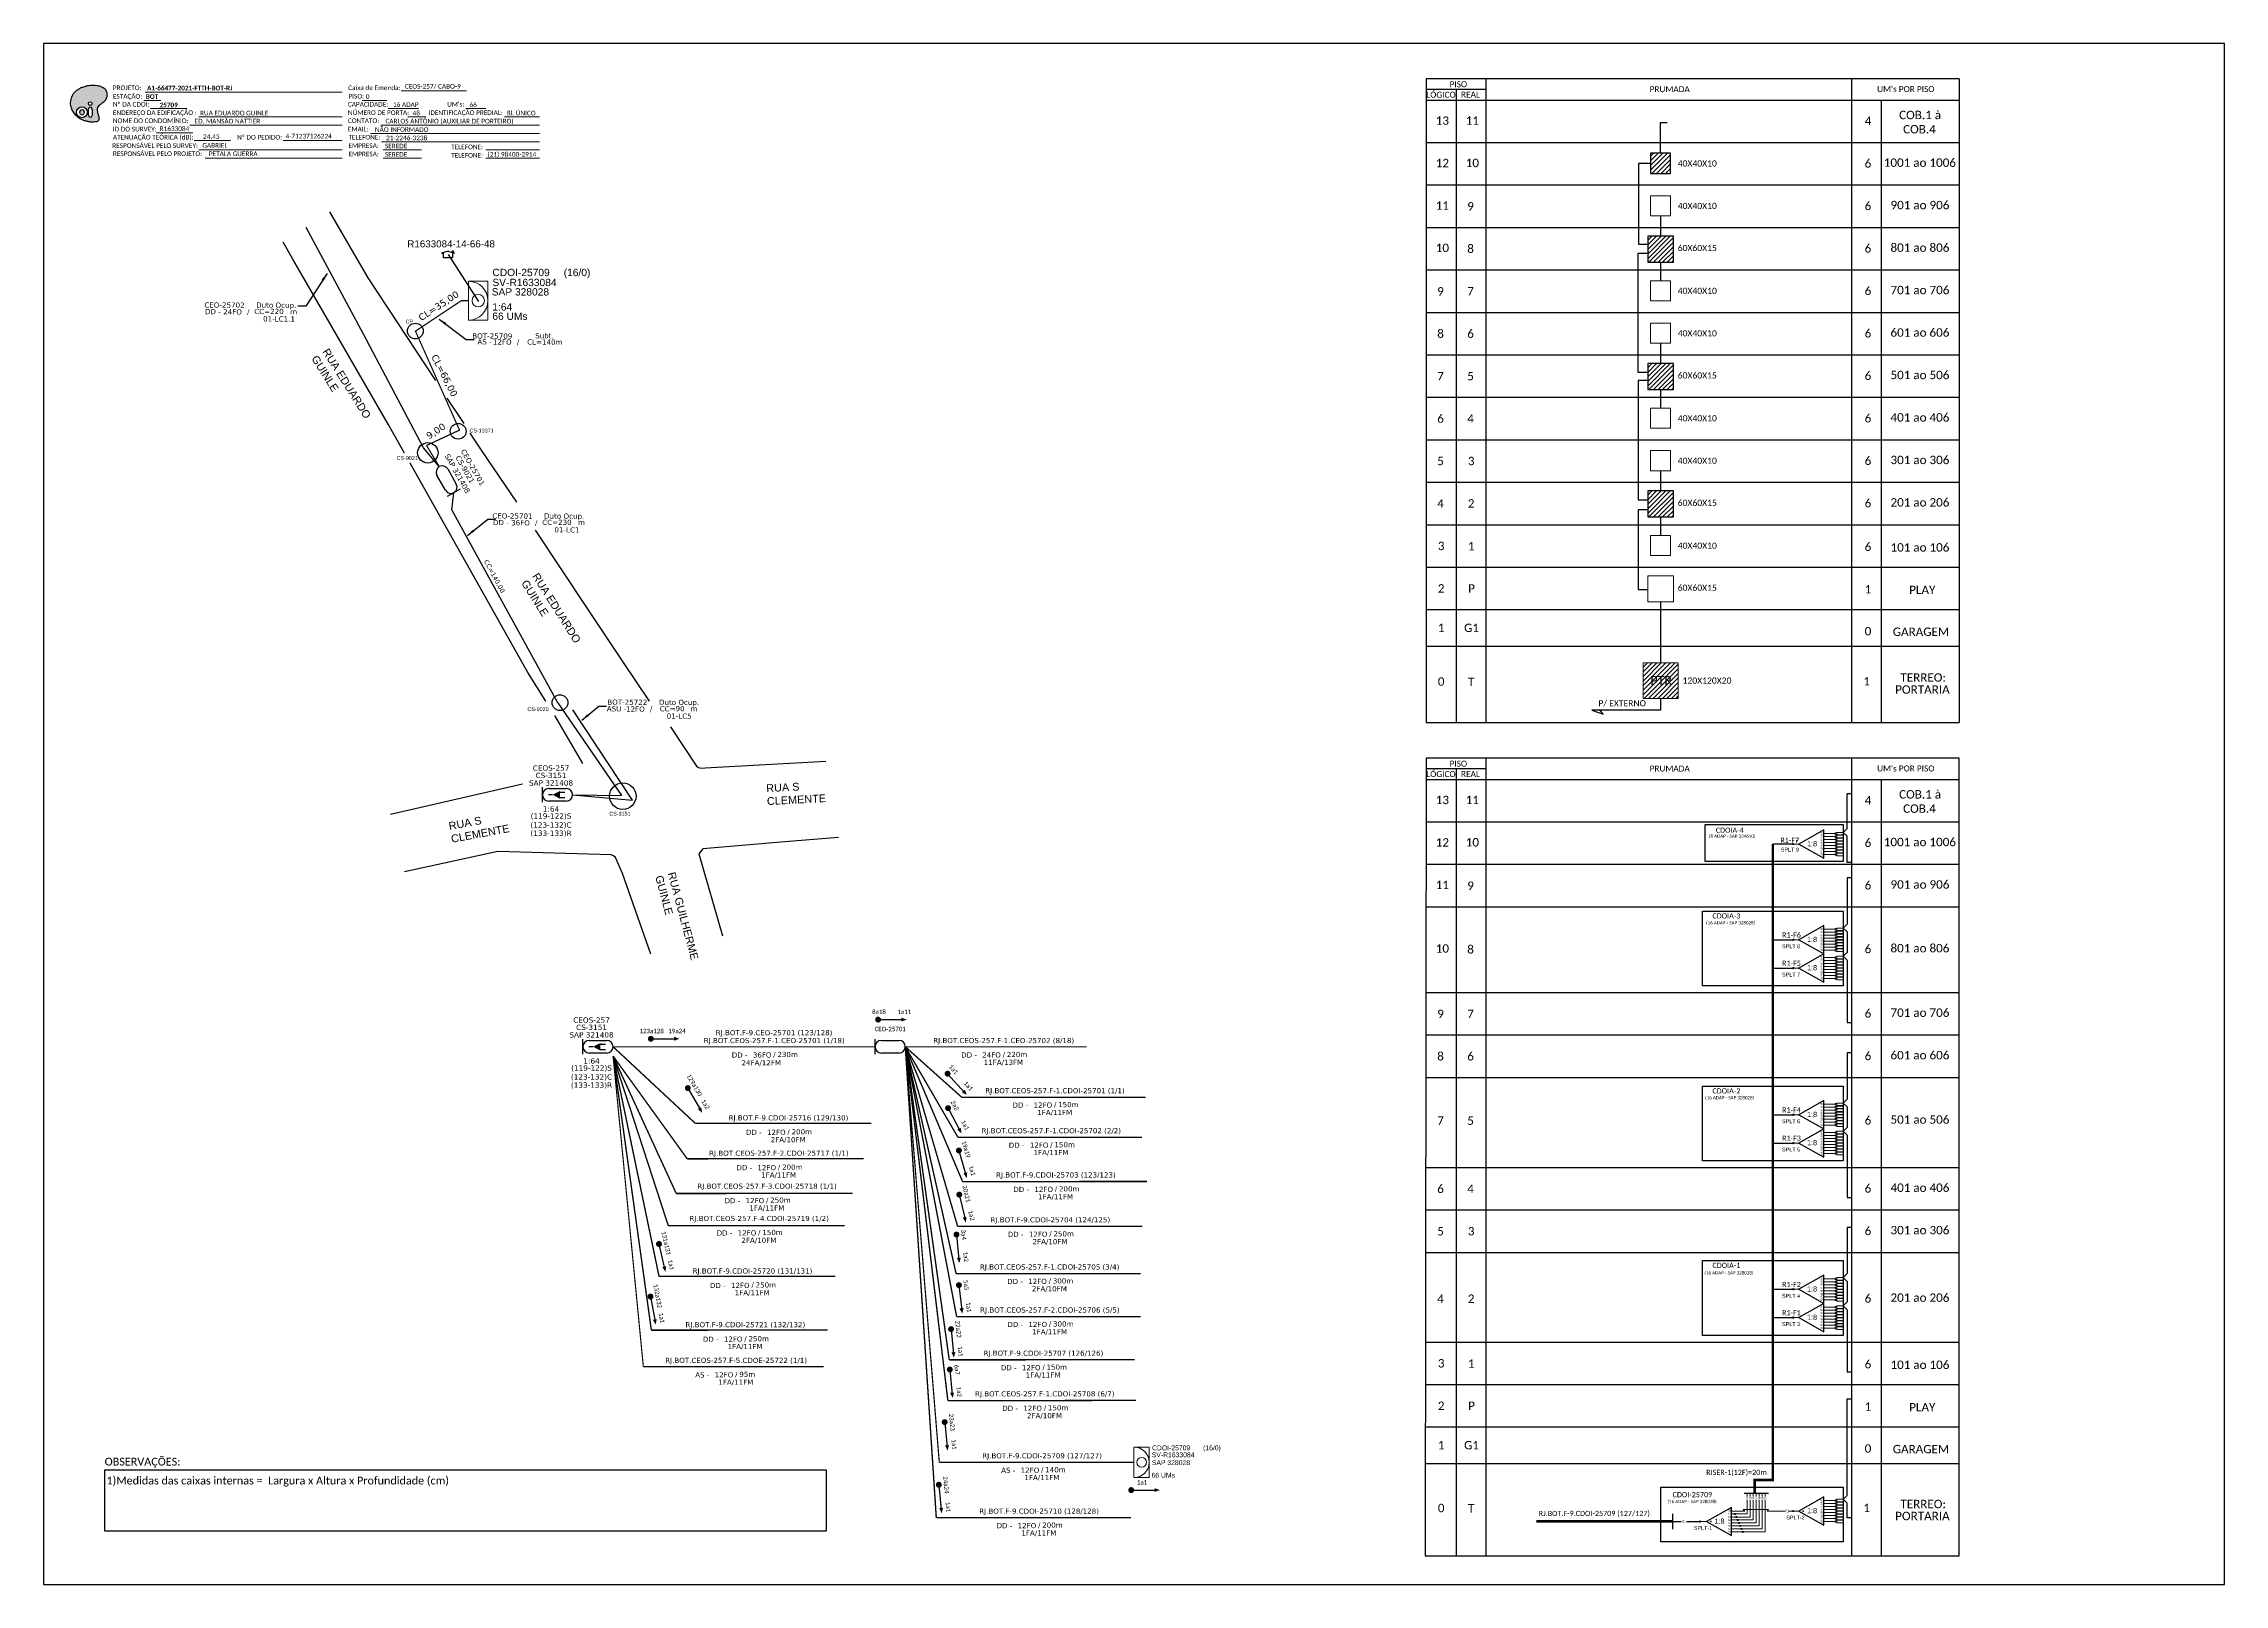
# Paper-space layout 'CDOI-25709' of a CAD drawing. Extents: x -81 to 760, y -93 to 501.
# The model-space entities are those that its viewports show. They can reach past a viewport. Long polylines and large blocks are cut down to what shows.
import ezdxf
from ezdxf.enums import TextEntityAlignment as Align

# ---------------------------------------------------------------- set-up
doc = ezdxf.new("R2010")
doc.units = 0
for name, color, linetype in [('10.0-Cartográfico', 4, 'Continuous'), ('20.4-CEOS', 1, 'Continuous'), ('20.5-CEO', 1, 'Continuous'), ('CAP a instalar', 1, 'Continuous'), ('celulas gpon', 7, 'Continuous'), ('label_cabos', 7, 'Continuous'), ('Legenda', 1, 'Continuous'), ('locais', 5, 'Continuous'), ('locais legendas', 7, 'Continuous'), ('QUADRA', 7, 'Continuous'), ('Segmento Logradouro Texto', 7, 'Continuous'), ('SETA', 7, 'Continuous'), ('surveys', 7, 'Continuous'), ('surveys legendas', 7, 'Continuous')]:
    doc.layers.add(name, color=color, linetype=linetype)
for name, color, linetype, lineweight in [("20.0-LEGENDA DOS CDO'S", 1, 'Continuous', 0), ('20.1-CDO_INTERIOR', 1, 'Continuous', 0), ('40.1-ETIQUETAS', 1, 'Continuous', 20)]:
    doc.layers.add(name, color=color, linetype=linetype, lineweight=lineweight)
doc.layers.add('DROP DE CLIENTE', color=140, linetype='Continuous', plot=False)
doc.layers.add('EXTRA', color=50, linetype='Continuous', plot=False)
doc.styles.add('ARIAL', font='arial.ttf')
doc.styles.add('DIGICADE', font='arial.ttf')
doc.styles.add('MtXpl_Calibri', font='calibri.ttf')
doc.styles.add('siredit', font='verdana.ttf')
doc.styles.add('WMF-Calibri0', font='calibri.ttf')
doc.styles.add('WMF-Calibri1', font='calibrib.ttf')
doc.linetypes.add('FENCELINE1', pattern='A,0.25,-0.1,[133,ltypeshp.shx,S=0.1,R=0,X=-0.1,Y=0],-0.1,1', length=1.45)
doc.dimstyles.new('CC', dxfattribs={"dimtxt": 1, "dimasz": 2, "dimexe": 0.18, "dimexo": 0.0625, "dimgap": 0.09, "dimtad": 0, "dimdec": 0, "dimrnd": 1, "dimzin": 0, "dimdsep": 46, "dimtxsty": 'siredit', "dimblk": 'NONE', "dimcen": 0, "dimse1": 1, "dimse2": 1, "dimsd1": 1, "dimsd2": 1, "dimclrt": 7, "dimadec": 0, "dimazin": 0, "dimtfac": 1, "dimtdec": 0, "dimtofl": 0, "dimtmove": 0, "dimatfit": 3, "dimfxl": 0, "dimtolj": 1, "dimtzin": 0, "dimarcsym": 0})

# ---------------------------------------------------------------- blocks, each defined once
blk = doc.blocks.new('OI')
h = blk.add_hatch(color=40)
edge = h.paths.add_edge_path()
edge.add_spline(control_points=[(4.35, -0.67), (3.92, -0.99), (3.26, -1.5), (2.81, -2.59), (2.9, -3.5), (3.06, -4.27), (3.31, -4.85), (3.37, -5.39), (3.4, -5.88), (3.2, -6.4), (2.54, -6.61), (1.65, -6.63), (0.55, -6.67), (-0.56, -6.42), (-1.61, -6.14), (-2.77, -5.61), (-3.92, -4.77), (-4.89, -3.7), (-5.34, -2.65), (-5.6, -1.94), (-5.85, -0.96), (-5.71, 0.47), (-5.1, 2.02), (-4.14, 3.02), (-3.3, 3.61), (-2.37, 4.16), (-1.36, 4.44), (-0.56, 4.7), (0.79, 4.85), (2.24, 4.97), (3.79, 4.57), (4.67, 4.21), (5.44, 3.65), (5.76, 2.99), (6.03, 2.21), (6.01, 1.46), (5.72, 0.64), (5.31, 0.08), (4.88, -0.38), (4.51, -0.55), (4.35, -0.67)], knot_values=[0, 0, 0, 0, 1.60434, 2.417191, 3.427595, 4.282808, 4.776746, 5.304182, 5.888771, 6.258406, 6.858137, 7.79129, 8.986195, 10.124242, 11.187857, 12.242908, 13.953784, 15.414161, 16.515391, 17.349188, 17.675853, 19.552021, 21.515531, 22.568638, 23.63245, 24.621084, 25.782718, 26.745347, 27.142653, 29.870543, 31.004649, 31.921532, 32.709589, 33.801391, 34.042471, 35.192333, 35.971461, 36.628871, 37.254359, 37.836911, 37.836911, 37.836911, 37.836911], degree=3, periodic=0)
h.paths.add_polyline_path([(1.13, -0.87, -1), (-0.04, -0.87, -1)], flags=16)
edge = h.paths.add_edge_path(flags=16)
edge.add_ellipse((0.56, -3.59), major_axis=(-0.02, 1.71), ratio=0.361305, start_angle=0, end_angle=360)
h.paths.add_polyline_path([(-0.36, -3.62, -1), (-3.8, -3.62, -1)], flags=16)
edge = h.paths.add_edge_path(flags=0)
edge.add_ellipse((-2.08, -3.62), major_axis=(0, 0.885), ratio=0.758294, start_angle=0, end_angle=360)
at = {"color": 40}
for centre, radius in [((-2.08, -3.62), 1.72), ((0.54, -0.87), 0.587)]:
    blk.add_circle(centre, radius, dxfattribs=at)
blk.add_ellipse((-2.08, -3.62), major_axis=(0, 0.885), ratio=0.758294, start_param=-3.141592653589792, end_param=3.141592653589792, dxfattribs=at)
blk.add_ellipse((0.56, -3.59), major_axis=(-0.02, 1.71), ratio=0.361305, dxfattribs=at)
at = {"color": 40, "start_tangent": (-0.800898, -0.598801), "end_tangent": (-0.800898, -0.598801)}
blk.add_spline([(4.35, -0.67), (3.2, -1.78), (2.9, -2.54), (2.92, -3.55), (3.12, -4.38), (3.28, -4.85), (3.37, -5.37), (3.35, -5.95), (3.2, -6.29), (2.66, -6.55), (1.73, -6.63), (0.54, -6.62), (-0.58, -6.41), (-1.6, -6.11), (-2.56, -5.67), (-3.95, -4.67), (-4.89, -3.56), (-5.37, -2.56), (-5.64, -1.78), (-5.72, -1.46), (-5.63, 0.42), (-4.84, 2.22), (-4.13, 2.99), (-3.27, 3.62), (-2.4, 4.09), (-1.3, 4.47), (-0.37, 4.72), (0.02, 4.77), (2.75, 4.8), (3.85, 4.53), (4.69, 4.16), (5.31, 3.68), (5.85, 2.73), (5.93, 2.5), (5.94, 1.35), (5.67, 0.62), (5.29, 0.08), (4.84, -0.36), (4.35, -0.67)], degree=3, dxfattribs=at)
blk = doc.blocks.new('SURVEY_SURVEY')
for p, q in [((0, 0.0000127), (-0.0000126, 0.000009)), ((-0.0000126, 0.000009), (-0.0000086, 0.000009)), ((-0.0000086, 0), (-0.0000086, 0.000009)), ((0.0000086, 0), (-0.0000086, 0)), ((0, 0.0000127), (0.0000126, 0.000009)), ((0.0000084, 0.0000132), (0.0000098, 0.0000132)), ((0.0000084, 0.0000103), (0.0000084, 0.0000132)), ((0.0000126, 0.000009), (0.0000086, 0.000009)), ((0.0000086, 0.000009), (0.0000086, 0)), ((0.0000098, 0.0000132), (0.0000098, 0.0000099))]:
    blk.add_line(p, q)
blk = doc.blocks.new('MANHOLE_MS')
at = {"linetype": 'Continuous'}
blk.add_circle((0, 0), 0.0000101, dxfattribs=at)
blk = doc.blocks.new('LEGENDA DOS CABOS')
at = {"layer": 'EXTRA', "color": 0, "style": 'siredit'}
for tag, p in [('ID', (4.6, 0.97)), ('XX', (9.03, 0.97))]:
    blk.add_attdef(tag, text='', height=0.48, rotation=359.69, dxfattribs=at).set_placement(p, align=Align.MIDDLE_CENTER)
at = {"layer": 'Legenda', "color": 0, "style": 'siredit'}
for tag, p in [('TIPO_CABO', (1.31, 0)), ('CABO', (4.69, -0.05)), ('/', (6.81, -0.05)), ('METROS', (10.03, -0.05))]:
    blk.add_attdef(tag, text='', height=0.8, rotation=359.69, dxfattribs=at).set_placement(p, align=Align.MIDDLE_CENTER)
blk = doc.blocks.new('_None')
blk = doc.blocks.new('Inst CB DT OCUP CFOA-SM-DD-S-36')
at = {"layer": 'label_cabos', "color": 0, "style": 'siredit'}
for tag, flags, p in [('ID_ATIVIDADE', 3, (1.31, 2.67)), ('FATOR', 1, (11.56, 2.55))]:
    blk.add_attdef(tag, text='', height=1, rotation=359.69, dxfattribs=dict(at, flags=flags)).set_placement(p, align=Align.MIDDLE_CENTER)
for tag, p in [('TIPO_CABO', (1.11, 0)), ('DESTINO_CABO', (3.13, 1.26)), ('CABO', (4.69, -0.05)), ('/', (7.71, -0.05)), ('LANCE', (10.41, 0.02)), ('TIPO_CABO', (13.11, 1.24)), ('UND', (16.46, 0)), ('FID', (13.65, -1.41))]:
    blk.add_attdef(tag, text='', height=1, rotation=359.69, dxfattribs=at).set_placement(p, align=Align.MIDDLE_CENTER)
blk.add_attdef('QTDE', (11.93, -0.45), '', height=1, rotation=359.69, dxfattribs=at)
blk = doc.blocks.new('Inst CB DT OCUP CFOA-SM-ASU-120-S-12')
at = {"layer": 'label_cabos', "color": 0, "style": 'siredit'}
for tag, flags, p in [('ID_ATIVIDADE', 3, (1.31, 2.67)), ('FATOR', 1, (11.56, 2.55))]:
    blk.add_attdef(tag, text='', height=1, rotation=359.69, dxfattribs=dict(at, flags=flags)).set_placement(p, align=Align.MIDDLE_CENTER)
for tag, p in [('TIPO_CABO', (1.26, 0)), ('DESTINO_CABO', (3.13, 1.26)), ('CABO', (4.69, -0.05)), ('/', (7.71, -0.05)), ('LANCE', (10.91, 0)), ('TIPO_CABO', (13.11, 1.24)), ('UND', (15.96, 0)), ('FID', (13.15, -1.41))]:
    blk.add_attdef(tag, text='', height=1, rotation=359.69, dxfattribs=at).set_placement(p, align=Align.MIDDLE_CENTER)
blk.add_attdef('QTDE', (12.43, -0.47), '', height=1, rotation=359.69, dxfattribs=at)
blk = doc.blocks.new('Inst CB DT OCUP CFOA-SM-DD-G-24')
at = {"layer": 'label_cabos', "color": 0, "style": 'siredit'}
for tag, flags, p in [('ID_ATIVIDADE', 3, (1.31, 2.67)), ('FATOR', 1, (11.56, 2.55))]:
    blk.add_attdef(tag, text='', height=1, rotation=359.69, dxfattribs=dict(at, flags=flags)).set_placement(p, align=Align.MIDDLE_CENTER)
for tag, p in [('TIPO_CABO', (1.11, 0)), ('DESTINO_CABO', (3.13, 1.26)), ('CABO', (4.69, -0.05)), ('/', (7.71, -0.05)), ('LANCE', (10.41, 0.02)), ('TIPO_CABO', (13.11, 1.24)), ('UND', (16.46, 0)), ('FID', (13.65, -1.41))]:
    blk.add_attdef(tag, text='', height=1, rotation=359.69, dxfattribs=at).set_placement(p, align=Align.MIDDLE_CENTER)
blk.add_attdef('QTDE', (11.93, -0.45), '', height=1, rotation=359.69, dxfattribs=at)
blk = doc.blocks.new('CEOS_RP_CT_DRT')
at = {"layer": '20.4-CEOS', "color": 0}
for p, q in [((-4.54, 1.19), (-1.19, 1.19)), ((-1.19, -1.19), (-4.54, -1.19))]:
    blk.add_line(p, q, dxfattribs=at)
for points in [[(-5.73, -1.43), (-5.73, 1.44)], [(-3.79, 0), (-4.59, 0)], [(-2.47, 0.48), (-1.45, 0.48)], [(-2.47, -0.52), (-1.45, -0.52)]]:
    blk.add_lwpolyline(points, dxfattribs=at)
blk.add_lwpolyline([(-3.79, 0, 0, 1.47, 0), (-2.41, 0, 1.47, 1.47, 0)], format="xyseb", dxfattribs=at)
for centre, start, end in [((-4.54, 0), 90, 270), ((-1.19, 0), 270, 90)]:
    blk.add_arc(centre, 1.19, start, end, dxfattribs=at)
at = {"layer": '20.4-CEOS', "color": 7, "style": 'siredit'}
for tag, p in [('Nº_DA_CEOS', (-2.86, 5.6)), ('LOCAL', (-2.86, 4.24)), ('SAP', (-2.86, 2.78)), ('RACIO_SPLITAGEM', (-2.86, -1.88)), ('FIBRAS_SPLITTER', (-2.86, -3.58)), ('RESERVA_FINAIS', (-2.86, -6.39)), ('FIBRAS_TOP_C', (-2.86, -5.08))]:
    blk.add_attdef(tag, text='', height=1.01, dxfattribs=at).set_placement(p, align=Align.TOP_CENTER)
blk = doc.blocks.new('ETIQUETA_RS5F')
at = {"layer": '40.1-ETIQUETAS', "color": 0, "style": 'siredit'}
blk.add_text('/', height=1.5, dxfattribs=at).set_placement((1.58, -1.95), align=Align.MIDDLE_RIGHT)
for tag, p in [('ETIQUETA_R_SECUNDARIA', (1.21, 2.1)), ('ETIQUETA_R_PRIMARIA', (1.21, 4.1)), ('F_ATIVAS/F_MORTAS', (1.14, -4.24))]:
    blk.add_attdef(tag, text='', height=1.5, dxfattribs=at).set_placement(p, align=Align.MIDDLE_CENTER)
for tag, p in [('TIPO_CABO', (-6.58, -2.12)), ('CAP_CABO', (0.4, -2.09))]:
    blk.add_attdef(tag, text='', height=1.5, dxfattribs=at).set_placement(p, align=Align.MIDDLE_RIGHT)
blk.add_attdef('METROS', text='', height=1.5, dxfattribs=at).set_placement((2.14, -1.95), align=Align.MIDDLE_LEFT)
for tag, p in [('FUSÃO_1', (0.85, -8.39)), ('FUSÃO_2', (0.85, -10.6)), ('FUSÃO_3', (0.85, -12.93)), ('FUSÃO_4', (0.85, -15.14)), ('FUSÃO_5', (0.85, -17.16))]:
    blk.add_attdef(tag, text='', height=1.5, dxfattribs=at).set_placement(p, align=Align.CENTER)
blk = doc.blocks.new('SPLT_1-8_SC-APC')
at = {"color": 1, "lineweight": 0}
blk.add_lwpolyline([(-17.04, -7.55), (-19.26, -7.55)], dxfattribs=at)
at = {"color": 1}
blk.add_lwpolyline([(-7.37, -2.1), (-17.04, -7.55), (-7.37, -13), (-7.37, -2.1)], dxfattribs=at)
at = {"color": 3, "lineweight": 0}
for points in [[(-2.99, -3.51), (-7.37, -3.51)], [(-7.37, -4.66), (-2.99, -4.66)], [(-7.37, -5.82), (-2.99, -5.82)], [(-7.37, -6.97), (-2.99, -6.97)], [(-7.37, -8.12), (-2.99, -8.12)], [(-2.41, -3.02), (-2.41, -4)], [(-2.41, -3.02), (0, -3.02)], [(-2.41, -4), (0, -4)], [(-2.41, -4.17), (-2.41, -5.16)], [(-2.41, -4.17), (0, -4.17)], [(-2.41, -5.16), (0, -5.16)], [(-2.41, -5.32), (-2.41, -6.31)], [(-2.41, -5.32), (0, -5.32)], [(-2.41, -6.31), (0, -6.31)], [(-2.41, -6.48), (-2.41, -7.46)], [(-2.41, -6.48), (0, -6.48)], [(-2.41, -7.46), (0, -7.46)], [(-2.41, -7.63), (-2.41, -8.62)], [(-2.41, -7.63), (0, -7.63)], [(-7.37, -9.28), (-2.99, -9.28)], [(-7.37, -10.43), (-2.99, -10.43)], [(-7.37, -11.58), (-2.99, -11.58)], [(-2.41, -8.62), (0, -8.62)], [(-2.41, -8.78), (-2.41, -9.77)], [(-2.41, -8.78), (0, -8.78)], [(-2.41, -9.77), (0, -9.77)], [(-2.41, -9.94), (-2.41, -10.92)], [(-2.41, -9.94), (0, -9.94)], [(-2.41, -10.92), (0, -10.92)], [(-2.41, -11.09), (-2.41, -12.08)], [(-2.41, -11.09), (0, -11.09)], [(-2.41, -12.08), (0, -12.08)]]:
    blk.add_lwpolyline(points, dxfattribs=at)
for points in [[(-2.99, -3.22), (-2.41, -3.22), (-2.41, -3.8), (-2.99, -3.8)], [(-2.99, -4.38), (-2.41, -4.38), (-2.41, -4.95), (-2.99, -4.95)], [(-2.99, -5.53), (-2.41, -5.53), (-2.41, -6.1), (-2.99, -6.1)], [(-2.99, -6.68), (-2.41, -6.68), (-2.41, -7.26), (-2.99, -7.26)], [(-2.99, -7.84), (-2.41, -7.84), (-2.41, -8.41), (-2.99, -8.41)], [(-2.99, -8.99), (-2.41, -8.99), (-2.41, -9.56), (-2.99, -9.56)], [(-2.99, -10.14), (-2.41, -10.14), (-2.41, -10.72), (-2.99, -10.72)], [(-2.99, -11.3), (-2.41, -11.3), (-2.41, -11.87), (-2.99, -11.87)]]:
    blk.add_lwpolyline(points, close=True, dxfattribs=at)
at = {"color": 1, "style": 'ARIAL'}
for s, height, p in [('1:8', 2, (-13.91, -8.4)), ('S1', 0.75, (-8.74, -3.78)), ('S2', 0.75, (-8.74, -4.97)), ('S3', 0.75, (-8.74, -6.18)), ('S4', 0.75, (-8.74, -7.36)), ('S5', 0.75, (-8.74, -8.57)), ('S6', 0.75, (-8.74, -9.69)), ('S7', 0.75, (-8.74, -10.78)), ('S8', 0.75, (-8.74, -11.9))]:
    blk.add_text(s, height=height, dxfattribs=at).set_placement(p)
blk = doc.blocks.new('SPLITTER_')
blk.add_point((0, 0))
at = {"style": 'ARIAL', "flags": 4}
blk.add_attdef('SPLT', (0, -3.26), '', height=1.5, dxfattribs=at)
blk = doc.blocks.new('SPLITTER FUTURO')
blk.add_point((0, 0))
at = {"style": 'ARIAL', "text_generation_flag": 6, "flags": 4}
for tag, p, height in [('SPLT', (-6.22, -4.1), 1.5), ('INSTAL.', (-6.25, -6.09), 1.25)]:
    blk.add_attdef(tag, p, '', height=height, rotation=180, dxfattribs=at)

msp = doc.modelspace()

# ---------------------------------------------------------------- hatches: boundary and pattern name
h = msp.add_hatch()
h.set_pattern_fill('ANSI31', color=1, scale=10, style=0)
h.set_pattern_definition([(45, (-1.6222, 155.2525), (-0.8838835, 0.8838835), [])])
h.paths.add_polyline_path([(623.57, 552.97), (615.91, 552.97), (615.91, 545.21), (623.57, 545.21)])
h.paths.add_polyline_path([(621.88, 543.57), (621.88, 548.72)])
h = msp.add_hatch()
h.set_pattern_fill('ANSI31', color=1, scale=10, style=0)
h.set_pattern_definition([(45, (-0.5014, 123.3345), (-0.8838835, 0.8838835), [])])
h.paths.add_polyline_path([(624.69, 521.06), (614.78, 521.06), (614.78, 511.01), (624.69, 511.01)])
h.paths.add_polyline_path([(623, 511.65), (623, 516.8)], flags=16)
h = msp.add_hatch()
h.set_pattern_fill('ANSI31', color=1, scale=10, style=0)
h.set_pattern_definition([(45, (-0.5014, 74.2189), (-0.8838835, 0.8838835), [])])
h.paths.add_polyline_path([(624.69, 471.94), (614.78, 471.94), (614.78, 461.9), (624.69, 461.9)])
h.paths.add_polyline_path([(623, 462.53), (623, 467.68)], flags=16)
h = msp.add_hatch()
h.set_pattern_fill('ANSI31', color=1, scale=10, style=0)
h.set_pattern_definition([(45, (-0.5014, 25.1033), (-0.8838835, 0.8838835), [])])
h.paths.add_polyline_path([(624.69, 422.82), (614.78, 422.82), (614.78, 412.78), (624.69, 412.78)])
h.paths.add_polyline_path([(623, 413.42), (623, 418.57)], flags=16)
h = msp.add_hatch()
h.set_pattern_fill('ANSI31', color=1, scale=10, style=0)
h.set_pattern_definition([(45, (1.3384, -41.1384), (-0.8838835, 0.8838835), [])])
h.paths.add_polyline_path([(612.96, 342.83), (626.53, 342.83), (626.53, 356.58), (612.96, 356.58)])
h.paths.add_polyline_path([(614.96, 347.18), (625.04, 347.18), (625.04, 352.33), (614.96, 352.33)], flags=24)
h = msp.add_hatch(color=3)
h.dxf.hatch_style = 1
edge = h.paths.add_edge_path()
edge.add_arc((670.86, 286.66), 0.242, 0, 360)
h = msp.add_hatch(color=3)
h.dxf.hatch_style = 1
edge = h.paths.add_edge_path()
edge.add_arc((670.89, 249.76), 0.256, 0, 360)
h = msp.add_hatch(color=3)
h.dxf.hatch_style = 1
edge = h.paths.add_edge_path()
edge.add_arc((670.89, 238.87), 0.256, 0, 360)
h = msp.add_hatch(color=3)
h.dxf.hatch_style = 1
edge = h.paths.add_edge_path()
edge.add_arc((670.89, 182.3), 0.256, 0, 360)
h = msp.add_hatch(color=3)
h.dxf.hatch_style = 1
edge = h.paths.add_edge_path()
edge.add_arc((670.89, 171.4), 0.256, 0, 360)
h = msp.add_hatch(color=3)
h.dxf.hatch_style = 1
edge = h.paths.add_edge_path()
edge.add_arc((670.89, 115.01), 0.256, 0, 360)
h = msp.add_hatch(color=3)
h.dxf.hatch_style = 1
edge = h.paths.add_edge_path()
edge.add_arc((670.89, 104.12), 0.256, 0, 360)
h = msp.add_hatch(color=3)
h.dxf.hatch_style = 1
edge = h.paths.add_edge_path()
edge.add_arc((634.96, 25.51), 0.242, 0, 360)
h = msp.add_hatch(color=3)
h.dxf.hatch_style = 1
edge = h.paths.add_edge_path()
edge.add_arc((648.45, 28.39), 0.242, 0, 360)
h = msp.add_hatch(color=3)
h.dxf.hatch_style = 1
edge = h.paths.add_edge_path()
edge.add_arc((648.95, 27.23), 0.242, 0, 360)
h = msp.add_hatch(color=3)
h.dxf.hatch_style = 1
edge = h.paths.add_edge_path()
edge.add_arc((649.45, 26.08), 0.242, 0, 360)
h = msp.add_hatch(color=3)
h.dxf.hatch_style = 1
edge = h.paths.add_edge_path()
edge.add_arc((670.86, 29.54), 0.242, 0, 360)
h = msp.add_hatch(color=3)
h.dxf.hatch_style = 1
edge = h.paths.add_edge_path()
edge.add_arc((649.95, 24.93), 0.242, 0, 360)
h = msp.add_hatch(color=3)
h.dxf.hatch_style = 1
edge = h.paths.add_edge_path()
edge.add_arc((650.45, 23.77), 0.242, 0, 360)
h = msp.add_hatch(color=3)
h.dxf.hatch_style = 1
edge = h.paths.add_edge_path()
edge.add_arc((650.95, 22.62), 0.242, 0, 360)
h = msp.add_hatch(color=3)
h.dxf.hatch_style = 1
edge = h.paths.add_edge_path()
edge.add_arc((651.45, 21.47), 0.242, 0, 360)

# ---------------------------------------------------------------- linework, layer by layer
for p, q in [((837.17, 595.26), (-3.83, 595.26)), ((-3.83, 595.26), (-3.83, 1.26)), ((837.17, 1.26), (837.17, 595.26)), ((734.93, 581.74), (734.93, 333.59)), ((-3.83, 1.26), (837.17, 1.26))]:
    msp.add_line(p, q)
at = {"color": 5}
msp.add_line((670.86, 286.66), (663.02, 286.66), dxfattribs=at)
at = {"color": 0}
for points in [[(734.93, 581.74), (529.34, 581.74)], [(552.49, 577.63), (529.34, 577.63)], [(734.93, 319.83), (529.34, 319.83)], [(552.49, 315.71), (529.34, 315.71)]]:
    msp.add_lwpolyline(points, dxfattribs=at)
for points in [[(529.34, 581.74), (529.34, 333.59), (734.93, 333.59)], [(552.49, 333.59), (552.49, 581.74)], [(693.34, 581.74), (693.34, 333.59)], [(529.34, 573.52), (734.93, 573.52)], [(540.92, 577.63), (540.92, 333.59)], [(704.91, 333.59), (704.91, 573.52)], [(529.34, 557.15), (734.93, 557.15)], [(529.34, 540.78), (734.93, 540.78)], [(529.34, 524.4), (734.93, 524.4)], [(529.34, 508.03), (734.93, 508.03)], [(529.34, 491.66), (734.93, 491.66)], [(529.34, 475.29), (734.93, 475.29)], [(529.34, 458.92), (734.93, 458.92)], [(529.34, 442.54), (734.93, 442.54)], [(529.34, 426.17), (734.93, 426.17)], [(529.34, 409.8), (734.93, 409.8)], [(529.34, 393.43), (734.93, 393.43)], [(529.34, 377.06), (734.93, 377.06)], [(529.34, 362.98), (734.93, 362.98)], [(529.34, 319.83), (528.95, 12.22), (734.93, 12.22), (734.93, 319.83)], [(552.49, 12.22), (552.49, 319.83)], [(693.34, 319.83), (693.34, 12.22)], [(529.34, 311.6), (734.93, 311.6)], [(540.92, 315.71), (540.92, 12.22)], [(704.91, 12.22), (704.91, 311.6)], [(529.34, 295.23), (734.93, 295.23)], [(529.34, 278.86), (734.93, 278.86)], [(529.34, 262.49), (734.93, 262.49)], [(529.34, 229.43), (734.93, 229.43)], [(529.34, 213.06), (734.93, 213.06)], [(529.34, 196.69), (734.93, 196.69)], [(529.34, 161.97), (734.93, 161.97)], [(529.34, 145.6), (734.93, 145.6)], [(529.34, 129.23), (734.93, 129.23)], [(529.34, 94.69), (734.93, 94.69)], [(529.34, 78.31), (734.93, 78.31)], [(529.34, 61.94), (734.93, 61.94)], [(529.34, 47.87), (734.93, 47.87)]]:
    msp.add_lwpolyline(points)
at = {"color": 7, "lineweight": 0}
for points in [[(34.76, 573.3), (41.31, 573.3)], [(35.28, 576.58), (111.25, 576.58)], [(119.05, 573.34), (128.53, 573.34)], [(134.09, 577.07), (159.22, 577.07)], [(37.42, 570.23), (51.37, 570.23)], [(52.58, 563.88), (111.25, 563.88)], [(55.99, 566.99), (111.25, 566.99)], [(126.21, 563.88), (187.44, 563.88)], [(129.1, 570.23), (140.71, 570.23)], [(136.68, 566.99), (143.62, 566.99)], [(159.04, 570.23), (166.7, 570.23)], [(173.85, 566.99), (187.41, 566.99)], [(39.74, 560.82), (53.69, 560.82)], [(54.28, 557.85), (68.22, 557.85)], [(88.51, 557.85), (111.27, 557.85)], [(122.17, 560.64), (187.44, 560.64)], [(126.46, 557.41), (187.44, 557.41)], [(55.99, 554.29), (111.25, 554.29)], [(58.48, 551.06), (111.25, 551.06)], [(127.07, 554.29), (141.86, 554.29)], [(127.07, 551.06), (141.86, 551.06)], [(166.67, 554.29), (187.44, 554.29)], [(166.67, 551.06), (187.44, 551.06)], [(647.07, 29.54), (652.18, 29.54)], [(647.07, 28.39), (648.45, 28.39)], [(647.07, 27.23), (648.95, 27.23)], [(647.07, 26.08), (649.45, 26.08)], [(652.18, 29.54), (651.62, 30.17), (655.31, 30.17)], [(660.81, 29.54), (661.37, 30.17), (655.31, 30.17)], [(667.63, 29.54), (660.81, 29.54)], [(670.62, 29.54), (669.23, 29.54)], [(647.07, 24.93), (649.95, 24.93)], [(647.07, 23.77), (650.45, 23.77)], [(647.07, 22.62), (650.95, 22.62)], [(647.07, 21.47), (651.45, 21.47)]]:
    msp.add_lwpolyline(points, dxfattribs=at)
at = {"color": 3}
for points in [[(619.74, 552.97), (619.74, 564.87), (622.34, 564.87)], [(615.91, 549.09), (611.25, 549.09), (611.25, 517.98), (614.78, 517.98)], [(619.74, 528.83), (619.74, 521.06)], [(614.78, 468.46), (611.09, 468.46), (611.09, 514.51), (614.78, 514.51)], [(619.74, 511.01), (619.74, 503.86)], [(619.74, 479.72), (619.74, 471.94)], [(614.78, 465.38), (611.09, 465.38), (611.09, 419.33), (614.78, 419.33)], [(619.74, 461.9), (619.74, 454.74)], [(619.74, 430.6), (619.74, 422.82)], [(614.78, 415.53), (611.08, 415.53), (611.08, 384.77), (614.78, 384.77)], [(619.74, 412.78), (619.74, 405.63)], [(619.74, 380.04), (619.74, 356.58)], [(693.34, 279.54), (691.69, 279.54), (691.69, 289.69), (690.12, 291.19), (691.69, 292.7), (691.69, 306.16), (693.34, 306.16)], [(693.35, 273.63), (691.7, 273.63), (691.69, 255.8), (690.12, 254.29), (691.69, 252.78), (691.69, 244.9), (690.12, 243.39), (691.69, 241.89), (691.69, 217.91), (693.34, 217.9)], [(693.35, 206.17), (691.7, 206.17), (691.69, 188.34), (690.12, 186.83), (691.69, 185.32), (691.69, 177.44), (690.12, 175.93), (691.69, 174.43), (691.69, 150.44), (693.34, 150.44)], [(693.35, 138.88), (691.7, 138.88), (691.69, 121.05), (690.12, 119.54), (691.69, 118.03), (691.69, 110.15), (690.12, 108.65), (691.69, 107.14), (691.69, 83.16), (693.34, 83.16)], [(693.34, 26.9), (691.69, 26.9), (691.69, 32.56), (690.12, 34.07), (691.69, 35.58), (691.69, 72.83), (693.34, 72.83)], [(624.49, 25.52), (627.65, 25.52)], [(629.72, 25.51), (634.96, 25.51)]]:
    msp.add_lwpolyline(points, dxfattribs=at)
at = {"color": 1}
for points in [[(623.57, 552.97), (615.91, 552.97), (615.91, 545.21), (623.57, 545.21)], [(624.69, 521.06), (614.78, 521.06), (614.78, 511.01), (624.69, 511.01)], [(624.69, 471.94), (614.78, 471.94), (614.78, 461.9), (624.69, 461.9)], [(624.69, 422.82), (614.78, 422.82), (614.78, 412.78), (624.69, 412.78)], [(636.99, 294.21), (690.12, 294.21), (690.12, 279.89), (636.99, 279.89)], [(635.92, 260.81), (690.15, 260.81), (690.15, 232), (635.92, 232)], [(635.92, 193.35), (690.15, 193.35), (690.15, 164.53), (635.92, 164.53)], [(635.92, 126.07), (690.15, 126.07), (690.15, 97.25), (635.92, 97.25)], [(619.86, 38.74), (690.12, 38.74), (690.12, 17.62), (619.86, 17.62)]]:
    msp.add_lwpolyline(points, close=True, dxfattribs=at)
at = {"lineweight": 0}
for points in [[(623.57, 536.6), (615.91, 536.6), (615.91, 528.83), (623.57, 528.83)], [(623.57, 503.86), (615.91, 503.86), (615.91, 496.09), (623.57, 496.09)], [(623.57, 487.49), (615.91, 487.49), (615.91, 479.72), (623.57, 479.72)], [(623.57, 454.74), (615.91, 454.74), (615.91, 446.97), (623.57, 446.97)], [(623.57, 438.37), (615.91, 438.37), (615.91, 430.6), (623.57, 430.6)], [(623.57, 405.63), (615.91, 405.63), (615.91, 397.86), (623.57, 397.86)], [(624.69, 390.08), (614.78, 390.08), (614.78, 380.04), (624.69, 380.04)]]:
    msp.add_lwpolyline(points, close=True, dxfattribs=at)
at = {"color": 1, "lineweight": 0}
msp.add_lwpolyline([(612.96, 356.58), (626.53, 356.58), (626.53, 342.83), (612.96, 342.83)], close=True, dxfattribs=at)
at = {"color": 1}
for points in [[(619.75, 342.83), (619.75, 338.28), (593.22, 338.28)], [(593.22, 338.28), (597.63, 336.69)], [(597.63, 336.69), (596.23, 338.52)], [(624.49, 22.6), (624.49, 28.44)], [(647.07, 30.95), (637.4, 25.5), (647.07, 20.06), (647.07, 30.95)]]:
    msp.add_lwpolyline(points, dxfattribs=at)
at = {"color": 5, "const_width": 1}
msp.add_lwpolyline([(663.02, 286.66), (663.02, 41.48), (656, 41.48), (656, 36.45)], dxfattribs=at)
at = {"color": 5}
for points in [[(663.02, 249.76), (670.86, 249.76)], [(663.02, 238.87), (670.86, 238.87)], [(663.02, 182.3), (670.86, 182.3)], [(663.02, 171.4), (670.86, 171.4)], [(663.02, 115.01), (670.86, 115.01)], [(663.02, 104.12), (670.86, 104.12)], [(651.96, 36.45), (661.4, 36.45)]]:
    msp.add_lwpolyline(points, dxfattribs=at)
at = {"const_width": 1.14}
for points in [[(317.42, 218.99, 1), (318.55, 218.99, 1)], [(244.3, 193.09, 1), (244.87, 192.11, 1)], [(344.4, 198.56, 1), (345.16, 197.71, 1)], [(344.7, 185.37, 1), (345.23, 184.36, 1)], [(349, 169.08, 1), (349.31, 167.99, 1)], [(349.15, 152.07, 1), (349.41, 150.97, 1)], [(348.15, 136.69, 1), (348.26, 135.56, 1)], [(233.35, 133.04, 1), (233.61, 131.93, 1)], [(349.09, 117.2, 1), (349.22, 116.07, 1)], [(230.09, 112.77, 1), (230.3, 111.65, 1)], [(346.07, 100.24, 1), (346.18, 99.11, 1)], [(345.56, 84.65, 1), (345.67, 83.52, 1)], [(343.61, 64.38, 1), (343.72, 63.25, 1)], [(341.34, 40.23, 1), (341.45, 39.1, 1)], [(415.03, 37.61, 1), (416.17, 37.61, 1)]]:
    msp.add_lwpolyline(points, format="xyb", close=True, dxfattribs=at)
at = {"color": 7, "const_width": 1.14}
msp.add_lwpolyline([(229.77, 211.6, 1), (230.91, 211.6, 1)], format="xyb", close=True, dxfattribs=at)
at = {"color": 0}
msp.add_lwpolyline([(19.73, 45.46), (297.98, 45.46), (297.98, 21.75), (19.73, 21.75)], close=True, dxfattribs=at)
at = {"color": 5, "lineweight": 0}
for points in [[(648.69, 28.39), (653.11, 28.39), (653.11, 33.74)], [(649.19, 27.23), (654.27, 27.23), (654.27, 33.74)], [(649.69, 26.08), (655.43, 26.08), (655.43, 33.74)], [(650.19, 24.93), (656.58, 24.93), (656.58, 33.74)], [(650.69, 23.77), (657.74, 23.77), (657.74, 33.74)], [(651.19, 22.62), (658.9, 22.62), (658.9, 33.74)], [(651.69, 21.47), (660.05, 21.47), (660.05, 33.74)], [(653.11, 36.45), (653.11, 35.17)], [(654.27, 36.45), (654.27, 35.16)], [(655.43, 36.45), (655.43, 35.17)], [(656.58, 36.45), (656.58, 35.17)], [(657.74, 36.45), (657.74, 35.16)], [(658.9, 36.45), (658.9, 35.17)], [(660.05, 36.45), (660.05, 35.17)]]:
    msp.add_lwpolyline(points, dxfattribs=at)
at = {"color": 1, "const_width": 1}
msp.add_lwpolyline([(571.86, 25.52), (624.49, 25.52)], dxfattribs=at)
at = {"color": 1, "lineweight": 0}
msp.add_lwpolyline([(637.4, 25.5), (635.18, 25.5)], dxfattribs=at)
at = {"color": 3}
for centre, radius in [((670.86, 286.66), 0.242), ((670.89, 249.76), 0.256), ((670.89, 238.87), 0.256), ((670.89, 182.3), 0.256), ((670.89, 171.4), 0.256), ((670.89, 115.01), 0.256), ((670.89, 104.12), 0.256), ((634.96, 25.51), 0.242), ((648.45, 28.39), 0.242), ((648.95, 27.23), 0.242), ((649.45, 26.08), 0.242), ((670.86, 29.54), 0.242), ((649.95, 24.93), 0.242), ((650.45, 23.77), 0.242), ((650.95, 22.62), 0.242), ((651.45, 21.47), 0.242)]:
    msp.add_circle(centre, radius, dxfattribs=at)
at = {"layer": '10.0-Cartográfico'}
for points in [[(106.46, 530.35), (121.26, 505.01), (147.29, 465.34)], [(135.34, 437.31), (129.01, 448.61), (92.26, 512.2), (88.59, 518.68)], [(151.71, 458.61), (158.16, 448.79)], [(160.58, 445.09), (164.89, 438.52)], [(164.89, 438.52), (178.59, 418.5)], [(182.95, 352.81), (137.47, 433.5)], [(185.7, 407.67), (205.58, 377.91)], [(205.58, 377.91), (219.47, 357.11)], [(219.47, 357.11), (229.72, 341.77)], [(189.85, 341.76), (182.95, 352.81)], [(204.07, 317.76), (193.29, 336.25)], [(237.92, 331.8), (247.96, 316.76), (248.71, 316.14), (249.71, 315.95), (251.23, 316.04)], [(251.23, 316.04), (297.78, 318.64)], [(129.9, 298.24), (180.9, 309.93)], [(302.71, 289.23), (281.99, 287.53), (250.35, 284.79), (248.84, 282.91), (257.98, 251.29)], [(230.3, 244.28), (219.35, 275.27), (216.7, 281.51), (216, 282.19), (215.03, 282.47), (171.34, 283.76), (135.33, 275.9)]]:
    msp.add_lwpolyline(points, dxfattribs=at)
at = {"layer": '20.1-CDO_INTERIOR', "color": 1, "lineweight": 18}
for points in [[(167.51, 488.65), (167.52, 503.63), (160.03, 503.63), (160.02, 488.65)], [(422.53, 42.44), (422.53, 54.17), (416.66, 54.17), (416.66, 42.44)]]:
    msp.add_lwpolyline(points, close=True, dxfattribs=at)
for centre, radius in [((163.77, 496.14), 2.4), ((419.59, 48.3), 1.88)]:
    msp.add_circle(centre, radius, dxfattribs=at)
for centre, radius, start, end in [((160.03, 496.14), 7.49, 269.97241, 89.97241), ((416.66, 48.3), 5.87, 270, 90)]:
    msp.add_arc(centre, radius, start, end, dxfattribs=at)
at = {"layer": '20.4-CEOS', "color": 5}
for p, q in [((319.26, 210.95), (326.05, 210.95)), ((326.05, 206.11), (319.26, 206.11))]:
    msp.add_line(p, q, dxfattribs=at)
msp.add_lwpolyline([(316.84, 205.61), (316.84, 211.45)], dxfattribs=at)
for centre, start, end in [((319.26, 208.53), 90, 270), ((326.05, 208.53), 270, 90)]:
    msp.add_arc(centre, 2.42, start, end, dxfattribs=at)
at = {"layer": '20.5-CEO', "color": 5}
for p, q in [((151.14, 423.07), (147.84, 428.92)), ((152.01, 431.27), (155.31, 425.43))]:
    msp.add_line(p, q, dxfattribs=at)
msp.add_lwpolyline([(151.89, 420.75), (156.92, 423.59)], dxfattribs=at)
for centre, start, end in [((149.92, 430.1), 29.45936, 209.45936), ((153.23, 424.25), 209.45936, 29.45936)]:
    msp.add_arc(centre, 2.39, start, end, dxfattribs=at)
at = {"layer": 'CAP a instalar', "color": 7, "ltscale": 50}
for p, q in [((119.48, 483.29), (97.37, 524.41)), ((142.64, 439.42), (119.48, 483.29)), ((148.75, 432.18), (142.64, 439.42)), ((153.64, 415.55), (154.4, 422.17)), ((194.48, 341.08), (153.64, 415.55)), ((194.48, 341.08), (194.48, 341.08)), ((194.48, 341.08), (219.06, 305.34)), ((200.16, 305.67), (219.06, 305.34))]:
    msp.add_line(p, q, dxfattribs=at)
at = {"layer": 'CAP a instalar', "color": 7, "linetype": 'FENCELINE1', "ltscale": 50}
for p, q in [((223.31, 303.6), (200.28, 338.39)), ((200.16, 305.66), (223.31, 303.6))]:
    msp.add_line(p, q, dxfattribs=at)
at = {"layer": 'CAP a instalar', "linetype": 'FENCELINE1', "ltscale": 7, "const_width": 0.467}
for points in [[(143.84, 440.34), (156.55, 446.26), (139.56, 484.41), (157.23, 496.14), (160.03, 496.14)], [(148.75, 432.18), (143.84, 440.34)], [(341.58, 48.27), (328.46, 208.53)], [(341.58, 48.27), (416.66, 48.3)]]:
    msp.add_lwpolyline(points, dxfattribs=at)
at = {"layer": 'CAP a instalar', "color": 8, "ltscale": 7, "const_width": 0.53}
for points in [[(215.78, 208.53), (247.44, 179.03)], [(215.78, 204.92), (244.36, 165.32)], [(215.78, 204.92), (240.14, 151.95)], [(215.78, 204.92), (237.08, 139.5)], [(215.78, 204.92), (233.5, 119.99)], [(230.54, 99.26), (215.78, 204.92)], [(328.46, 208.53), (350.24, 189.04)], [(328.46, 208.53), (348.78, 173.59)], [(328.46, 208.53), (350.56, 156.55)], [(328.46, 208.53), (348.66, 139.25)], [(348.05, 121.08), (328.46, 208.53)], [(348.26, 104.48), (328.46, 208.53)], [(345.42, 87.82), (328.46, 208.53)], [(344.88, 72.15), (328.46, 208.53)], [(340.42, 26.92), (328.46, 208.53)], [(350.24, 189.04), (421.18, 189.07)], [(247.44, 179), (315.43, 179.03)], [(348.78, 173.59), (419.69, 173.62)], [(244.36, 165.32), (312.36, 165.35)], [(240.14, 151.95), (308.11, 151.98)], [(350.56, 156.55), (421.72, 156.58)], [(237.08, 139.5), (305.07, 139.53)], [(348.66, 139.25), (419.82, 139.28)], [(233.5, 119.99), (301.51, 120.02)], [(348.05, 121.08), (419.28, 121.1)], [(348.26, 104.48), (419.2, 104.51)], [(230.49, 99.26), (298.47, 99.29)], [(345.42, 87.82), (416.86, 87.85)], [(344.88, 72.07), (417.45, 72.18)], [(340.42, 26.92), (415.5, 26.95)]]:
    msp.add_lwpolyline(points, dxfattribs=at)
at = {"layer": 'CAP a instalar', "color": 7, "ltscale": 7, "const_width": 0.438}
for points in [[(215.78, 208.53), (316.84, 208.53)], [(328.46, 208.53), (398.4, 208.53)]]:
    msp.add_lwpolyline(points, dxfattribs=at)
at = {"layer": 'CAP a instalar', "color": 7, "linetype": 'FENCELINE1', "ltscale": 10, "const_width": 0.438}
for points in [[(227.44, 85.21), (215.78, 204.92)], [(227.44, 85.21), (296.96, 85.21)]]:
    msp.add_lwpolyline(points, dxfattribs=at)
at = {"layer": 'DROP DE CLIENTE'}
msp.add_lwpolyline([(152.22, 513.97), (163.91, 495.84)], dxfattribs=at)
at = {"layer": 'QUADRA'}
for points in [[(302.71, 289.23), (281.99, 287.53), (250.35, 284.79), (248.84, 282.91), (257.98, 251.29)], [(230.3, 244.28), (219.35, 275.27), (216.7, 281.51), (216, 282.19), (215.03, 282.47), (171.34, 283.76), (135.33, 275.9)]]:
    msp.add_lwpolyline(points, dxfattribs=at)
at = {"layer": 'SETA'}
for points in [[(317.98, 218.99), (327.75, 218.99)], [(344.78, 198.14), (351.33, 190.89)], [(244.58, 192.6), (249.48, 184.16)], [(344.97, 184.87), (349.54, 176.24)], [(349.15, 168.54), (351.82, 159.15)], [(349.28, 151.52), (351.5, 142.01)], [(348.21, 136.12), (349.17, 126.41)], [(233.48, 132.49), (235.66, 122.97)], [(230.2, 112.21), (231.97, 102.61)], [(349.15, 116.64), (350.25, 106.93)], [(346.13, 99.68), (347.09, 89.96)], [(345.62, 84.09), (346.58, 74.37)], [(343.67, 63.81), (344.63, 54.09)], [(341.4, 39.66), (342.36, 29.95)], [(415.6, 37.61), (425.36, 37.61)]]:
    msp.add_lwpolyline(points, dxfattribs=at)
at = {"layer": 'SETA', "color": 7}
msp.add_lwpolyline([(230.34, 211.6), (240.11, 211.6)], dxfattribs=at)
at = {"layer": 'SETA'}
for points in [[(326.96, 219.76), (329.05, 219), (326.96, 218.25)], [(249.76, 185.22), (250.15, 183.04), (248.45, 184.46)], [(351.38, 191.99), (352.21, 189.94), (350.26, 190.98)], [(349.85, 177.29), (350.16, 175.1), (348.51, 176.58)], [(352.35, 160.11), (352.19, 157.9), (350.89, 159.7)], [(352.07, 142.95), (351.81, 140.75), (350.6, 142.61)], [(349.86, 127.26), (349.31, 125.12), (348.35, 127.11)], [(236.24, 123.91), (235.97, 121.71), (234.76, 123.57)], [(232.59, 103.52), (232.22, 101.34), (231.1, 103.25)], [(350.93, 107.8), (350.41, 105.65), (349.42, 107.63)], [(347.78, 90.82), (347.23, 88.67), (346.28, 90.67)], [(347.27, 75.23), (346.72, 73.08), (345.76, 75.08)], [(345.32, 54.95), (344.77, 52.8), (343.82, 54.8)], [(424.58, 38.39), (426.66, 37.63), (424.58, 36.87)], [(343.05, 30.8), (342.5, 28.66), (341.55, 30.65)]]:
    msp.add_solid(points, dxfattribs=at)
at = {"layer": 'SETA', "color": 7}
msp.add_solid([(239.32, 212.37), (241.4, 211.61), (239.32, 210.86)], dxfattribs=at)

# ---------------------------------------------------------------- block references
at = {"color": 7, "xscale": 1.213923925163967, "yscale": 1.213923925163967, "zscale": 1.213923925163967, "rotation": 0.1532896023949059}
msp.add_blockref('OI', (13.47, 573.2), dxfattribs=at)
at = {"color": 0, "lineweight": 0}
ref = msp.add_blockref('Inst CB DT OCUP CFOA-SM-DD-G-24', (59.66, 491.95), dxfattribs=dict(at, xscale=2, yscale=2, zscale=2))
ref.add_attrib('DESTINO_CABO', 'CEO-25702', dxfattribs={"layer": 'label_cabos', "color": 0, "height": 2, "rotation": 359.69001, "style": 'siredit'}).set_placement((65.92, 494.47), align=Align.MIDDLE_CENTER)
ref.add_attrib('TIPO_CABO', 'Duto Ocup.', dxfattribs={"layer": 'label_cabos', "color": 0, "height": 2, "rotation": 359.69001, "style": 'siredit'}).set_placement((85.88, 494.44), align=Align.MIDDLE_CENTER)
ref.add_attrib('/', '/', dxfattribs={"layer": 'label_cabos', "color": 0, "height": 2, "rotation": 359.69001, "style": 'siredit'}).set_placement((75.09, 491.85), align=Align.MIDDLE_CENTER)
ref.add_attrib('FID', '01-LC1.1', dxfattribs={"layer": 'label_cabos', "color": 0, "height": 2, "rotation": 359.69001, "style": 'siredit'}).set_placement((86.96, 489.12), align=Align.MIDDLE_CENTER)
ref.add_attrib('LANCE', 'CC=', dxfattribs={"layer": 'label_cabos', "color": 0, "height": 2, "rotation": 359.69001, "style": 'siredit'}).set_placement((80.48, 491.99), align=Align.MIDDLE_CENTER)
ref.add_attrib('UND', 'm', dxfattribs={"layer": 'label_cabos', "color": 0, "height": 2, "rotation": 359.69001, "style": 'siredit'}).set_placement((92.59, 491.95), align=Align.MIDDLE_CENTER)
ref.add_attrib('CABO', '24FO', dxfattribs={"layer": 'label_cabos', "color": 0, "height": 2, "rotation": 359.69001, "style": 'siredit'}).set_placement((69.03, 491.85), align=Align.MIDDLE_CENTER)
ref.add_attrib('TIPO_CABO', 'DD - ', dxfattribs={"layer": 'label_cabos', "color": 0, "height": 2, "rotation": 359.69001, "style": 'siredit'}).set_placement((61.89, 491.94), align=Align.MIDDLE_CENTER)
ref.add_attrib('QTDE', '220', (83.52, 491.04), dxfattribs={"layer": 'label_cabos', "color": 0, "height": 2, "rotation": 359.69001, "style": 'siredit'})
ref = msp.add_blockref('Inst CB DT OCUP CFOA-SM-DD-S-36', (170.7, 410.64), dxfattribs=dict(at, xscale=2, yscale=2, zscale=2))
ref.add_attrib('DESTINO_CABO', 'CEO-25701', dxfattribs={"layer": 'label_cabos', "color": 0, "height": 2, "rotation": 359.69001, "style": 'siredit'}).set_placement((176.96, 413.17), align=Align.MIDDLE_CENTER)
ref.add_attrib('TIPO_CABO', 'Duto Ocup.', dxfattribs={"layer": 'label_cabos', "color": 0, "height": 2, "rotation": 359.69001, "style": 'siredit'}).set_placement((196.92, 413.13), align=Align.MIDDLE_CENTER)
ref.add_attrib('/', '/', dxfattribs={"layer": 'label_cabos', "color": 0, "height": 2, "rotation": 359.69001, "style": 'siredit'}).set_placement((186.13, 410.54), align=Align.MIDDLE_CENTER)
ref.add_attrib('FID', '01-LC1', dxfattribs={"layer": 'label_cabos', "color": 0, "height": 2, "rotation": 359.69001, "style": 'siredit'}).set_placement((198, 407.81), align=Align.MIDDLE_CENTER)
ref.add_attrib('LANCE', 'CC=', dxfattribs={"layer": 'label_cabos', "color": 0, "height": 2, "rotation": 359.69001, "style": 'siredit'}).set_placement((191.52, 410.69), align=Align.MIDDLE_CENTER)
ref.add_attrib('UND', 'm', dxfattribs={"layer": 'label_cabos', "color": 0, "height": 2, "rotation": 359.69001, "style": 'siredit'}).set_placement((203.63, 410.65), align=Align.MIDDLE_CENTER)
ref.add_attrib('CABO', '36FO', dxfattribs={"layer": 'label_cabos', "color": 0, "height": 2, "rotation": 359.69001, "style": 'siredit'}).set_placement((180.07, 410.54), align=Align.MIDDLE_CENTER)
ref.add_attrib('TIPO_CABO', 'DD - ', dxfattribs={"layer": 'label_cabos', "color": 0, "height": 2, "rotation": 359.69001, "style": 'siredit'}).set_placement((172.93, 410.63), align=Align.MIDDLE_CENTER)
ref.add_attrib('QTDE', '230', (194.56, 409.73), dxfattribs={"layer": 'label_cabos', "color": 0, "height": 2, "rotation": 359.69001, "style": 'siredit'})
ref = msp.add_blockref('SPLITTER FUTURO', (672.32, 287.88))
ref.add_attrib('SPLT', 'SPLT 9', (666.1, 283.78), dxfattribs={"height": 1.5, "rotation": 180, "style": 'ARIAL', "text_generation_flag": 6})
at = {"color": 3}
for p in [(690.12, 294.21), (690.12, 257.31), (690.12, 246.41), (690.12, 189.85), (690.12, 178.95), (690.12, 122.56), (690.12, 111.66), (690.12, 37.09)]:
    msp.add_blockref('SPLT_1-8_SC-APC', p, dxfattribs=at)
ref = msp.add_blockref('SPLITTER_', (673.09, 249.77), dxfattribs=dict(xscale=-1))
ref.add_attrib('SPLT', 'SPLT 8', (666.56, 246.51), dxfattribs={"height": 1.5, "style": 'ARIAL'})
ref = msp.add_blockref('SPLITTER_', (673.09, 238.87), dxfattribs=dict(xscale=-1))
ref.add_attrib('SPLT', 'SPLT 7', (666.56, 235.61), dxfattribs={"height": 1.5, "style": 'ARIAL'})
ref = msp.add_blockref('SPLITTER_', (673.09, 182.31), dxfattribs=dict(xscale=-1))
ref.add_attrib('SPLT', 'SPLT 6', (666.56, 179.05), dxfattribs={"height": 1.5, "style": 'ARIAL'})
ref = msp.add_blockref('SPLITTER_', (673.09, 171.41), dxfattribs=dict(xscale=-1))
ref.add_attrib('SPLT', 'SPLT 5', (666.56, 168.15), dxfattribs={"height": 1.5, "style": 'ARIAL'})
ref = msp.add_blockref('SPLITTER_', (673.09, 115.02), dxfattribs=dict(xscale=-1))
ref.add_attrib('SPLT', 'SPLT 4', (666.56, 111.76), dxfattribs={"height": 1.5, "style": 'ARIAL'})
ref = msp.add_blockref('SPLITTER_', (673.09, 104.12), dxfattribs=dict(xscale=-1))
ref.add_attrib('SPLT', 'SPLT 3', (666.56, 100.86), dxfattribs={"height": 1.5, "style": 'ARIAL'})
ref = msp.add_blockref('SPLITTER_', (639.09, 25.5), dxfattribs=dict(xscale=-1))
ref.add_attrib('SPLT', 'SPLT-1', (632.55, 22.24), dxfattribs={"height": 1.5, "style": 'ARIAL'})
ref = msp.add_blockref('SPLITTER_', (674.77, 29.54), dxfattribs=dict(xscale=-1))
ref.add_attrib('SPLT', 'SPLT-2', (668.23, 26.28), dxfattribs={"height": 1.5, "style": 'ARIAL'})
at = {"layer": '20.4-CEOS', "color": 7}
ref = msp.add_blockref('CEOS_RP_CT_DRT', (200.16, 305.66), dxfattribs=dict(at, xscale=2.02904365104934, yscale=2.02904365104934, zscale=2.02904365104934))
ref.add_attrib('Nº_DA_CEOS', 'CEOS-257', dxfattribs={"color": 7, "height": 2.049, "style": 'siredit'}).set_placement((191.85, 316.98), align=Align.TOP_CENTER)
ref.add_attrib('LOCAL', 'CS-3151', dxfattribs={"color": 7, "height": 2.049, "style": 'siredit'}).set_placement((191.85, 314.18), align=Align.TOP_CENTER)
ref.add_attrib('SAP', 'SAP 321408', dxfattribs={"color": 7, "height": 2.049, "style": 'siredit'}).set_placement((191.85, 311.27), align=Align.TOP_CENTER)
ref.add_attrib('RACIO_SPLITAGEM', '1:64', dxfattribs={"color": 7, "height": 2.049, "style": 'siredit'}).set_placement((191.85, 301.24), align=Align.TOP_CENTER)
ref.add_attrib('FIBRAS_SPLITTER', '(119-122)S', dxfattribs={"color": 7, "height": 2.049, "style": 'siredit'}).set_placement((191.85, 298.5), align=Align.TOP_CENTER)
ref.add_attrib('FIBRAS_TOP_C', '(123-132)C', dxfattribs={"color": 7, "height": 2.049, "style": 'siredit'}).set_placement((191.83, 295.05), align=Align.TOP_CENTER)
ref.add_attrib('RESERVA_FINAIS', '(133-133)R', dxfattribs={"color": 7, "height": 2.049, "style": 'siredit'}).set_placement((191.83, 291.89), align=Align.TOP_CENTER)
ref = msp.add_blockref('CEOS_RP_CT_DRT', (215.78, 208.53), dxfattribs=dict(at, xscale=2.02904365104934, yscale=2.02904365104934, zscale=2.02904365104934))
ref.add_attrib('Nº_DA_CEOS', 'CEOS-257', dxfattribs={"color": 7, "height": 2.049, "style": 'siredit'}).set_placement((207.47, 219.84), align=Align.TOP_CENTER)
ref.add_attrib('LOCAL', 'CS-3151', dxfattribs={"color": 7, "height": 2.049, "style": 'siredit'}).set_placement((207.47, 217.05), align=Align.TOP_CENTER)
ref.add_attrib('SAP', 'SAP 321408', dxfattribs={"color": 7, "height": 2.049, "style": 'siredit'}).set_placement((207.47, 214.14), align=Align.TOP_CENTER)
ref.add_attrib('RACIO_SPLITAGEM', '1:64', dxfattribs={"color": 7, "height": 2.049, "style": 'siredit'}).set_placement((207.47, 204.11), align=Align.TOP_CENTER)
ref.add_attrib('FIBRAS_SPLITTER', '(119-122)S', dxfattribs={"color": 7, "height": 2.049, "style": 'siredit'}).set_placement((207.47, 201.37), align=Align.TOP_CENTER)
ref.add_attrib('FIBRAS_TOP_C', '(123-132)C', dxfattribs={"color": 7, "height": 2.049, "style": 'siredit'}).set_placement((207.45, 197.92), align=Align.TOP_CENTER)
ref.add_attrib('RESERVA_FINAIS', '(133-133)R', dxfattribs={"color": 7, "height": 2.049, "style": 'siredit'}).set_placement((207.45, 194.76), align=Align.TOP_CENTER)
at = {"layer": 'CAP a instalar', "color": 7, "linetype": 'FENCELINE1', "ltscale": 7}
ref = msp.add_blockref('ETIQUETA_RS5F', (276.36, 208.14), dxfattribs=dict(at, xscale=1.32475544993194, yscale=1.32475544993194, zscale=1.32475544993194))
ref.add_attrib('ETIQUETA_R_PRIMARIA', 'RJ.BOT.F-9.CEO-25701 (123/128)', dxfattribs={"layer": '40.1-ETIQUETAS', "color": 0, "height": 1.9871, "style": 'siredit'}).set_placement((277.88, 213.93), align=Align.MIDDLE_CENTER)
ref.add_attrib('ETIQUETA_R_SECUNDARIA', 'RJ.BOT.CEOS-257.F-1.CEO-25701 (1/18)', dxfattribs={"layer": '40.1-ETIQUETAS', "color": 0, "height": 1.9871, "style": 'siredit'}).set_placement((277.93, 210.93), align=Align.MIDDLE_CENTER)
ref.add_attrib('TIPO_CABO', 'DD -', dxfattribs={"layer": '40.1-ETIQUETAS', "color": 0, "height": 1.987, "style": 'siredit'}).set_placement((267.6, 205.34), align=Align.MIDDLE_RIGHT)
ref.add_attrib('CAP_CABO', '36FO', dxfattribs={"layer": '40.1-ETIQUETAS', "color": 0, "height": 1.987, "style": 'siredit'}).set_placement((276.85, 205.37), align=Align.MIDDLE_RIGHT)
ref.add_attrib('METROS', '230m', dxfattribs={"layer": '40.1-ETIQUETAS', "color": 0, "height": 1.987, "style": 'siredit'}).set_placement((279.16, 205.55), align=Align.MIDDLE_LEFT)
ref.add_attrib('F_ATIVAS/F_MORTAS', '24FA/12FM', dxfattribs={"layer": '40.1-ETIQUETAS', "color": 0, "height": 1.987, "style": 'siredit'}).set_placement((272.92, 202.34), align=Align.MIDDLE_CENTER)
ref = msp.add_blockref('ETIQUETA_RS5F', (364.84, 208.14), dxfattribs=dict(at, xscale=1.32475544993194, yscale=1.32475544993194, zscale=1.32475544993194))
ref.add_attrib('ETIQUETA_R_SECUNDARIA', 'RJ.BOT.CEOS-257.F-1.CEO-25702 (8/18)', dxfattribs={"layer": '40.1-ETIQUETAS', "color": 0, "height": 1.9871, "style": 'siredit'}).set_placement((366.41, 210.93), align=Align.MIDDLE_CENTER)
ref.add_attrib('TIPO_CABO', 'DD -', dxfattribs={"layer": '40.1-ETIQUETAS', "color": 0, "height": 1.987, "style": 'siredit'}).set_placement((356.08, 205.34), align=Align.MIDDLE_RIGHT)
ref.add_attrib('CAP_CABO', '24FO', dxfattribs={"layer": '40.1-ETIQUETAS', "color": 0, "height": 1.987, "style": 'siredit'}).set_placement((365.33, 205.37), align=Align.MIDDLE_RIGHT)
ref.add_attrib('METROS', '220m', dxfattribs={"layer": '40.1-ETIQUETAS', "color": 0, "height": 1.987, "style": 'siredit'}).set_placement((367.64, 205.55), align=Align.MIDDLE_LEFT)
ref.add_attrib('F_ATIVAS/F_MORTAS', '11FA/13FM', dxfattribs={"layer": '40.1-ETIQUETAS', "color": 0, "height": 1.987, "style": 'siredit'}).set_placement((366.32, 202.51), align=Align.MIDDLE_CENTER)
at = {"layer": 'CAP a instalar', "color": 8, "linetype": 'FENCELINE1', "ltscale": 7}
ref = msp.add_blockref('ETIQUETA_RS5F', (384.63, 188.82), dxfattribs=dict(at, xscale=1.32475544993194, yscale=1.32475544993194, zscale=1.32475544993194))
ref.add_attrib('ETIQUETA_R_SECUNDARIA', 'RJ.BOT.CEOS-257.F-1.CDOI-25701 (1/1)', dxfattribs={"layer": '40.1-ETIQUETAS', "color": 0, "height": 1.9871, "style": 'siredit'}).set_placement((386.19, 191.6), align=Align.MIDDLE_CENTER)
ref.add_attrib('TIPO_CABO', 'DD -', dxfattribs={"layer": '40.1-ETIQUETAS', "color": 0, "height": 1.987, "style": 'siredit'}).set_placement((375.86, 186.01), align=Align.MIDDLE_RIGHT)
ref.add_attrib('CAP_CABO', '12FO', dxfattribs={"layer": '40.1-ETIQUETAS', "color": 0, "height": 1.987, "style": 'siredit'}).set_placement((385.11, 186.04), align=Align.MIDDLE_RIGHT)
ref.add_attrib('METROS', '150m', dxfattribs={"layer": '40.1-ETIQUETAS', "color": 0, "height": 1.987, "style": 'siredit'}).set_placement((387.42, 186.23), align=Align.MIDDLE_LEFT)
ref.add_attrib('F_ATIVAS/F_MORTAS', '1FA/11FM', dxfattribs={"layer": '40.1-ETIQUETAS', "color": 0, "height": 1.987, "style": 'siredit'}).set_placement((386.1, 183.19), align=Align.MIDDLE_CENTER)
ref = msp.add_blockref('ETIQUETA_RS5F', (281.83, 178.34), dxfattribs=dict(at, xscale=1.32475544993194, yscale=1.32475544993194, zscale=1.32475544993194))
ref.add_attrib('ETIQUETA_R_SECUNDARIA', 'RJ.BOT.F-9.CDOI-25716 (129/130)', dxfattribs={"layer": '40.1-ETIQUETAS', "color": 0, "height": 1.9871, "style": 'siredit'}).set_placement((283.4, 181.12), align=Align.MIDDLE_CENTER)
ref.add_attrib('TIPO_CABO', 'DD -', dxfattribs={"layer": '40.1-ETIQUETAS', "color": 0, "height": 1.987, "style": 'siredit'}).set_placement((273.07, 175.53), align=Align.MIDDLE_RIGHT)
ref.add_attrib('CAP_CABO', '12FO', dxfattribs={"layer": '40.1-ETIQUETAS', "color": 0, "height": 1.987, "style": 'siredit'}).set_placement((282.32, 175.56), align=Align.MIDDLE_RIGHT)
ref.add_attrib('METROS', '200m', dxfattribs={"layer": '40.1-ETIQUETAS', "color": 0, "height": 1.987, "style": 'siredit'}).set_placement((284.63, 175.75), align=Align.MIDDLE_LEFT)
ref.add_attrib('F_ATIVAS/F_MORTAS', '2FA/10FM', dxfattribs={"layer": '40.1-ETIQUETAS', "color": 0, "height": 1.987, "style": 'siredit'}).set_placement((283.3, 172.71), align=Align.MIDDLE_CENTER)
ref = msp.add_blockref('ETIQUETA_RS5F', (383.19, 173.37), dxfattribs=dict(at, xscale=1.32475544993194, yscale=1.32475544993194, zscale=1.32475544993194))
ref.add_attrib('ETIQUETA_R_SECUNDARIA', 'RJ.BOT.CEOS-257.F-1.CDOI-25702 (2/2)', dxfattribs={"layer": '40.1-ETIQUETAS', "color": 0, "height": 1.9871, "style": 'siredit'}).set_placement((384.76, 176.16), align=Align.MIDDLE_CENTER)
ref.add_attrib('TIPO_CABO', 'DD -', dxfattribs={"layer": '40.1-ETIQUETAS', "color": 0, "height": 1.987, "style": 'siredit'}).set_placement((374.43, 170.57), align=Align.MIDDLE_RIGHT)
ref.add_attrib('CAP_CABO', '12FO', dxfattribs={"layer": '40.1-ETIQUETAS', "color": 0, "height": 1.987, "style": 'siredit'}).set_placement((383.68, 170.6), align=Align.MIDDLE_RIGHT)
ref.add_attrib('METROS', '150m', dxfattribs={"layer": '40.1-ETIQUETAS', "color": 0, "height": 1.987, "style": 'siredit'}).set_placement((385.99, 170.78), align=Align.MIDDLE_LEFT)
ref.add_attrib('F_ATIVAS/F_MORTAS', '1FA/11FM', dxfattribs={"layer": '40.1-ETIQUETAS', "color": 0, "height": 1.987, "style": 'siredit'}).set_placement((384.66, 167.75), align=Align.MIDDLE_CENTER)
ref = msp.add_blockref('ETIQUETA_RS5F', (278.15, 164.7), dxfattribs=dict(at, xscale=1.32475544993194, yscale=1.32475544993194, zscale=1.32475544993194))
ref.add_attrib('ETIQUETA_R_SECUNDARIA', 'RJ.BOT.CEOS-257.F-2.CDOI-25717 (1/1)', dxfattribs={"layer": '40.1-ETIQUETAS', "color": 0, "height": 1.9871, "style": 'siredit'}).set_placement((279.71, 167.49), align=Align.MIDDLE_CENTER)
ref.add_attrib('TIPO_CABO', 'DD -', dxfattribs={"layer": '40.1-ETIQUETAS', "color": 0, "height": 1.987, "style": 'siredit'}).set_placement((269.38, 161.9), align=Align.MIDDLE_RIGHT)
ref.add_attrib('CAP_CABO', '12FO', dxfattribs={"layer": '40.1-ETIQUETAS', "color": 0, "height": 1.987, "style": 'siredit'}).set_placement((278.63, 161.93), align=Align.MIDDLE_RIGHT)
ref.add_attrib('METROS', '200m', dxfattribs={"layer": '40.1-ETIQUETAS', "color": 0, "height": 1.987, "style": 'siredit'}).set_placement((280.94, 162.11), align=Align.MIDDLE_LEFT)
ref.add_attrib('F_ATIVAS/F_MORTAS', '1FA/11FM', dxfattribs={"layer": '40.1-ETIQUETAS', "color": 0, "height": 1.987, "style": 'siredit'}).set_placement((279.62, 159.08), align=Align.MIDDLE_CENTER)
ref = msp.add_blockref('ETIQUETA_RS5F', (384.95, 156.33), dxfattribs=dict(at, xscale=1.32475544993194, yscale=1.32475544993194, zscale=1.32475544993194))
ref.add_attrib('ETIQUETA_R_SECUNDARIA', 'RJ.BOT.F-9.CDOI-25703 (123/123)', dxfattribs={"layer": '40.1-ETIQUETAS', "color": 0, "height": 1.9871, "style": 'siredit'}).set_placement((386.52, 159.11), align=Align.MIDDLE_CENTER)
ref.add_attrib('TIPO_CABO', 'DD -', dxfattribs={"layer": '40.1-ETIQUETAS', "color": 0, "height": 1.987, "style": 'siredit'}).set_placement((376.19, 153.53), align=Align.MIDDLE_RIGHT)
ref.add_attrib('CAP_CABO', '12FO', dxfattribs={"layer": '40.1-ETIQUETAS', "color": 0, "height": 1.987, "style": 'siredit'}).set_placement((385.44, 153.55), align=Align.MIDDLE_RIGHT)
ref.add_attrib('METROS', '200m', dxfattribs={"layer": '40.1-ETIQUETAS', "color": 0, "height": 1.987, "style": 'siredit'}).set_placement((387.75, 153.74), align=Align.MIDDLE_LEFT)
ref.add_attrib('F_ATIVAS/F_MORTAS', '1FA/11FM', dxfattribs={"layer": '40.1-ETIQUETAS', "color": 0, "height": 1.987, "style": 'siredit'}).set_placement((386.42, 150.7), align=Align.MIDDLE_CENTER)
ref = msp.add_blockref('ETIQUETA_RS5F', (273.58, 151.99), dxfattribs=dict(at, xscale=1.32475544993194, yscale=1.32475544993194, zscale=1.32475544993194))
ref.add_attrib('ETIQUETA_R_SECUNDARIA', 'RJ.BOT.CEOS-257.F-3.CDOI-25718 (1/1)', dxfattribs={"layer": '40.1-ETIQUETAS', "color": 0, "height": 1.9871, "style": 'siredit'}).set_placement((275.15, 154.78), align=Align.MIDDLE_CENTER)
ref.add_attrib('TIPO_CABO', 'DD -', dxfattribs={"layer": '40.1-ETIQUETAS', "color": 0, "height": 1.987, "style": 'siredit'}).set_placement((264.82, 149.19), align=Align.MIDDLE_RIGHT)
ref.add_attrib('CAP_CABO', '12FO', dxfattribs={"layer": '40.1-ETIQUETAS', "color": 0, "height": 1.987, "style": 'siredit'}).set_placement((274.07, 149.22), align=Align.MIDDLE_RIGHT)
ref.add_attrib('METROS', '250m', dxfattribs={"layer": '40.1-ETIQUETAS', "color": 0, "height": 1.987, "style": 'siredit'}).set_placement((276.38, 149.4), align=Align.MIDDLE_LEFT)
ref.add_attrib('F_ATIVAS/F_MORTAS', '1FA/11FM', dxfattribs={"layer": '40.1-ETIQUETAS', "color": 0, "height": 1.987, "style": 'siredit'}).set_placement((275.06, 146.37), align=Align.MIDDLE_CENTER)
ref = msp.add_blockref('ETIQUETA_RS5F', (270.53, 139.53), dxfattribs=dict(at, xscale=1.32475544993194, yscale=1.32475544993194, zscale=1.32475544993194))
ref.add_attrib('ETIQUETA_R_SECUNDARIA', 'RJ.BOT.CEOS-257.F-4.CDOI-25719 (1/2)', dxfattribs={"layer": '40.1-ETIQUETAS', "color": 0, "height": 1.9871, "style": 'siredit'}).set_placement((272.1, 142.32), align=Align.MIDDLE_CENTER)
ref.add_attrib('TIPO_CABO', 'DD -', dxfattribs={"layer": '40.1-ETIQUETAS', "color": 0, "height": 1.987, "style": 'siredit'}).set_placement((261.77, 136.73), align=Align.MIDDLE_RIGHT)
ref.add_attrib('CAP_CABO', '12FO', dxfattribs={"layer": '40.1-ETIQUETAS', "color": 0, "height": 1.987, "style": 'siredit'}).set_placement((271.02, 136.76), align=Align.MIDDLE_RIGHT)
ref.add_attrib('METROS', '150m', dxfattribs={"layer": '40.1-ETIQUETAS', "color": 0, "height": 1.987, "style": 'siredit'}).set_placement((273.33, 136.94), align=Align.MIDDLE_LEFT)
ref.add_attrib('F_ATIVAS/F_MORTAS', '2FA/10FM', dxfattribs={"layer": '40.1-ETIQUETAS', "color": 0, "height": 1.987, "style": 'siredit'}).set_placement((272, 133.91), align=Align.MIDDLE_CENTER)
ref = msp.add_blockref('ETIQUETA_RS5F', (382.81, 139.02), dxfattribs=dict(at, xscale=1.32475544993194, yscale=1.32475544993194, zscale=1.32475544993194))
ref.add_attrib('ETIQUETA_R_SECUNDARIA', 'RJ.BOT.F-9.CDOI-25704 (124/125)', dxfattribs={"layer": '40.1-ETIQUETAS', "color": 0, "height": 1.9871, "style": 'siredit'}).set_placement((384.38, 141.81), align=Align.MIDDLE_CENTER)
ref.add_attrib('TIPO_CABO', 'DD -', dxfattribs={"layer": '40.1-ETIQUETAS', "color": 0, "height": 1.987, "style": 'siredit'}).set_placement((374.05, 136.22), align=Align.MIDDLE_RIGHT)
ref.add_attrib('CAP_CABO', '12FO', dxfattribs={"layer": '40.1-ETIQUETAS', "color": 0, "height": 1.987, "style": 'siredit'}).set_placement((383.3, 136.25), align=Align.MIDDLE_RIGHT)
ref.add_attrib('METROS', '250m', dxfattribs={"layer": '40.1-ETIQUETAS', "color": 0, "height": 1.987, "style": 'siredit'}).set_placement((385.61, 136.43), align=Align.MIDDLE_LEFT)
ref.add_attrib('F_ATIVAS/F_MORTAS', '2FA/10FM', dxfattribs={"layer": '40.1-ETIQUETAS', "color": 0, "height": 1.987, "style": 'siredit'}).set_placement((384.29, 133.4), align=Align.MIDDLE_CENTER)
ref = msp.add_blockref('ETIQUETA_RS5F', (267.95, 119.29), dxfattribs=dict(at, xscale=1.32475544993194, yscale=1.32475544993194, zscale=1.32475544993194))
ref.add_attrib('ETIQUETA_R_SECUNDARIA', 'RJ.BOT.F-9.CDOI-25720 (131/131)', dxfattribs={"layer": '40.1-ETIQUETAS', "color": 0, "height": 1.9871, "style": 'siredit'}).set_placement((269.52, 122.08), align=Align.MIDDLE_CENTER)
ref.add_attrib('TIPO_CABO', 'DD -', dxfattribs={"layer": '40.1-ETIQUETAS', "color": 0, "height": 1.987, "style": 'siredit'}).set_placement((259.18, 116.49), align=Align.MIDDLE_RIGHT)
ref.add_attrib('CAP_CABO', '12FO', dxfattribs={"layer": '40.1-ETIQUETAS', "color": 0, "height": 1.987, "style": 'siredit'}).set_placement((268.43, 116.52), align=Align.MIDDLE_RIGHT)
ref.add_attrib('METROS', '250m', dxfattribs={"layer": '40.1-ETIQUETAS', "color": 0, "height": 1.987, "style": 'siredit'}).set_placement((270.75, 116.71), align=Align.MIDDLE_LEFT)
ref.add_attrib('F_ATIVAS/F_MORTAS', '1FA/11FM', dxfattribs={"layer": '40.1-ETIQUETAS', "color": 0, "height": 1.987, "style": 'siredit'}).set_placement((269.42, 113.67), align=Align.MIDDLE_CENTER)
ref = msp.add_blockref('ETIQUETA_RS5F', (382.57, 120.85), dxfattribs=dict(at, xscale=1.32475544993194, yscale=1.32475544993194, zscale=1.32475544993194))
ref.add_attrib('ETIQUETA_R_SECUNDARIA', 'RJ.BOT.CEOS-257.F-1.CDOI-25705 (3/4)', dxfattribs={"layer": '40.1-ETIQUETAS', "color": 0, "height": 1.9871, "style": 'siredit'}).set_placement((384.13, 123.64), align=Align.MIDDLE_CENTER)
ref.add_attrib('TIPO_CABO', 'DD -', dxfattribs={"layer": '40.1-ETIQUETAS', "color": 0, "height": 1.987, "style": 'siredit'}).set_placement((373.8, 118.05), align=Align.MIDDLE_RIGHT)
ref.add_attrib('CAP_CABO', '12FO', dxfattribs={"layer": '40.1-ETIQUETAS', "color": 0, "height": 1.987, "style": 'siredit'}).set_placement((383.05, 118.08), align=Align.MIDDLE_RIGHT)
ref.add_attrib('METROS', '300m', dxfattribs={"layer": '40.1-ETIQUETAS', "color": 0, "height": 1.987, "style": 'siredit'}).set_placement((385.36, 118.27), align=Align.MIDDLE_LEFT)
ref.add_attrib('F_ATIVAS/F_MORTAS', '2FA/10FM', dxfattribs={"layer": '40.1-ETIQUETAS', "color": 0, "height": 1.987, "style": 'siredit'}).set_placement((384.04, 115.23), align=Align.MIDDLE_CENTER)
ref = msp.add_blockref('ETIQUETA_RS5F', (265.21, 98.57), dxfattribs=dict(at, xscale=1.32475544993194, yscale=1.32475544993194, zscale=1.32475544993194))
ref.add_attrib('ETIQUETA_R_SECUNDARIA', 'RJ.BOT.F-9.CDOI-25721 (132/132)', dxfattribs={"layer": '40.1-ETIQUETAS', "color": 0, "height": 1.9871, "style": 'siredit'}).set_placement((266.78, 101.36), align=Align.MIDDLE_CENTER)
ref.add_attrib('TIPO_CABO', 'DD -', dxfattribs={"layer": '40.1-ETIQUETAS', "color": 0, "height": 1.987, "style": 'siredit'}).set_placement((256.44, 95.77), align=Align.MIDDLE_RIGHT)
ref.add_attrib('CAP_CABO', '12FO', dxfattribs={"layer": '40.1-ETIQUETAS', "color": 0, "height": 1.987, "style": 'siredit'}).set_placement((265.69, 95.8), align=Align.MIDDLE_RIGHT)
ref.add_attrib('METROS', '250m', dxfattribs={"layer": '40.1-ETIQUETAS', "color": 0, "height": 1.987, "style": 'siredit'}).set_placement((268.01, 95.98), align=Align.MIDDLE_LEFT)
ref.add_attrib('F_ATIVAS/F_MORTAS', '1FA/11FM', dxfattribs={"layer": '40.1-ETIQUETAS', "color": 0, "height": 1.987, "style": 'siredit'}).set_placement((266.68, 92.95), align=Align.MIDDLE_CENTER)
ref = msp.add_blockref('ETIQUETA_RS5F', (382.65, 104.25), dxfattribs=dict(at, xscale=1.32475544993194, yscale=1.32475544993194, zscale=1.32475544993194))
ref.add_attrib('ETIQUETA_R_SECUNDARIA', 'RJ.BOT.CEOS-257.F-2.CDOI-25706 (5/5)', dxfattribs={"layer": '40.1-ETIQUETAS', "color": 0, "height": 1.9871, "style": 'siredit'}).set_placement((384.22, 107.04), align=Align.MIDDLE_CENTER)
ref.add_attrib('TIPO_CABO', 'DD -', dxfattribs={"layer": '40.1-ETIQUETAS', "color": 0, "height": 1.987, "style": 'siredit'}).set_placement((373.89, 101.45), align=Align.MIDDLE_RIGHT)
ref.add_attrib('CAP_CABO', '12FO', dxfattribs={"layer": '40.1-ETIQUETAS', "color": 0, "height": 1.987, "style": 'siredit'}).set_placement((383.14, 101.48), align=Align.MIDDLE_RIGHT)
ref.add_attrib('METROS', '300m', dxfattribs={"layer": '40.1-ETIQUETAS', "color": 0, "height": 1.987, "style": 'siredit'}).set_placement((385.45, 101.66), align=Align.MIDDLE_LEFT)
ref.add_attrib('F_ATIVAS/F_MORTAS', '1FA/11FM', dxfattribs={"layer": '40.1-ETIQUETAS', "color": 0, "height": 1.987, "style": 'siredit'}).set_placement((384.13, 98.63), align=Align.MIDDLE_CENTER)
at = {"layer": 'CAP a instalar', "color": 7, "linetype": 'FENCELINE1', "ltscale": 7}
ref = msp.add_blockref('ETIQUETA_RS5F', (261.65, 84.82), dxfattribs=dict(at, xscale=1.32475544993194, yscale=1.32475544993194, zscale=1.32475544993194))
ref.add_attrib('ETIQUETA_R_SECUNDARIA', 'RJ.BOT.CEOS-257.F-5.CDOE-25722 (1/1)', dxfattribs={"layer": '40.1-ETIQUETAS', "color": 0, "height": 1.9871, "style": 'siredit'}).set_placement((263.22, 87.61), align=Align.MIDDLE_CENTER)
ref.add_attrib('TIPO_CABO', 'AS -', dxfattribs={"layer": '40.1-ETIQUETAS', "color": 0, "height": 1.987, "style": 'siredit'}).set_placement((252.89, 82.02), align=Align.MIDDLE_RIGHT)
ref.add_attrib('CAP_CABO', '12FO', dxfattribs={"layer": '40.1-ETIQUETAS', "color": 0, "height": 1.987, "style": 'siredit'}).set_placement((262.14, 82.05), align=Align.MIDDLE_RIGHT)
ref.add_attrib('METROS', '95m', dxfattribs={"layer": '40.1-ETIQUETAS', "color": 0, "height": 1.987, "style": 'siredit'}).set_placement((264.45, 82.23), align=Align.MIDDLE_LEFT)
ref.add_attrib('F_ATIVAS/F_MORTAS', '1FA/11FM', dxfattribs={"layer": '40.1-ETIQUETAS', "color": 0, "height": 1.987, "style": 'siredit'}).set_placement((263.12, 79.2), align=Align.MIDDLE_CENTER)
at = {"layer": 'CAP a instalar', "color": 8, "linetype": 'FENCELINE1', "ltscale": 7}
ref = msp.add_blockref('ETIQUETA_RS5F', (380.15, 87.59), dxfattribs=dict(at, xscale=1.32475544993194, yscale=1.32475544993194, zscale=1.32475544993194))
ref.add_attrib('ETIQUETA_R_SECUNDARIA', 'RJ.BOT.F-9.CDOI-25707 (126/126)', dxfattribs={"layer": '40.1-ETIQUETAS', "color": 0, "height": 1.9871, "style": 'siredit'}).set_placement((381.72, 90.38), align=Align.MIDDLE_CENTER)
ref.add_attrib('TIPO_CABO', 'DD -', dxfattribs={"layer": '40.1-ETIQUETAS', "color": 0, "height": 1.987, "style": 'siredit'}).set_placement((371.38, 84.79), align=Align.MIDDLE_RIGHT)
ref.add_attrib('CAP_CABO', '12FO', dxfattribs={"layer": '40.1-ETIQUETAS', "color": 0, "height": 1.987, "style": 'siredit'}).set_placement((380.63, 84.82), align=Align.MIDDLE_RIGHT)
ref.add_attrib('METROS', '150m', dxfattribs={"layer": '40.1-ETIQUETAS', "color": 0, "height": 1.987, "style": 'siredit'}).set_placement((382.95, 85.01), align=Align.MIDDLE_LEFT)
ref.add_attrib('F_ATIVAS/F_MORTAS', '1FA/11FM', dxfattribs={"layer": '40.1-ETIQUETAS', "color": 0, "height": 1.987, "style": 'siredit'}).set_placement((381.62, 81.97), align=Align.MIDDLE_CENTER)
ref = msp.add_blockref('ETIQUETA_RS5F', (380.68, 71.93), dxfattribs=dict(at, xscale=1.32475544993194, yscale=1.32475544993194, zscale=1.32475544993194))
ref.add_attrib('ETIQUETA_R_SECUNDARIA', 'RJ.BOT.CEOS-257.F-1.CDOI-25708 (6/7)', dxfattribs={"layer": '40.1-ETIQUETAS', "color": 0, "height": 1.9871, "style": 'siredit'}).set_placement((382.25, 74.72), align=Align.MIDDLE_CENTER)
ref.add_attrib('TIPO_CABO', 'DD -', dxfattribs={"layer": '40.1-ETIQUETAS', "color": 0, "height": 1.987, "style": 'siredit'}).set_placement((371.91, 69.13), align=Align.MIDDLE_RIGHT)
ref.add_attrib('CAP_CABO', '12FO', dxfattribs={"layer": '40.1-ETIQUETAS', "color": 0, "height": 1.987, "style": 'siredit'}).set_placement((381.16, 69.16), align=Align.MIDDLE_RIGHT)
ref.add_attrib('METROS', '150m', dxfattribs={"layer": '40.1-ETIQUETAS', "color": 0, "height": 1.987, "style": 'siredit'}).set_placement((383.48, 69.34), align=Align.MIDDLE_LEFT)
ref.add_attrib('F_ATIVAS/F_MORTAS', '2FA/10FM', dxfattribs={"layer": '40.1-ETIQUETAS', "color": 0, "height": 1.987, "style": 'siredit'}).set_placement((382.15, 66.31), align=Align.MIDDLE_CENTER)
at = {"layer": 'CAP a instalar', "color": 1, "linetype": 'FENCELINE1', "ltscale": 7}
ref = msp.add_blockref('ETIQUETA_RS5F', (379.65, 48.05), dxfattribs=dict(at, xscale=1.32475544993194, yscale=1.32475544993194, zscale=1.32475544993194))
ref.add_attrib('ETIQUETA_R_SECUNDARIA', 'RJ.BOT.F-9.CDOI-25709 (127/127)', dxfattribs={"layer": '40.1-ETIQUETAS', "color": 0, "height": 1.9871, "style": 'siredit'}).set_placement((381.22, 50.84), align=Align.MIDDLE_CENTER)
ref.add_attrib('TIPO_CABO', 'AS -', dxfattribs={"layer": '40.1-ETIQUETAS', "color": 0, "height": 1.987, "style": 'siredit'}).set_placement((370.89, 45.25), align=Align.MIDDLE_RIGHT)
ref.add_attrib('CAP_CABO', '12FO', dxfattribs={"layer": '40.1-ETIQUETAS', "color": 0, "height": 1.987, "style": 'siredit'}).set_placement((380.14, 45.28), align=Align.MIDDLE_RIGHT)
ref.add_attrib('METROS', '140m', dxfattribs={"layer": '40.1-ETIQUETAS', "color": 0, "height": 1.987, "style": 'siredit'}).set_placement((382.45, 45.46), align=Align.MIDDLE_LEFT)
ref.add_attrib('F_ATIVAS/F_MORTAS', '1FA/11FM', dxfattribs={"layer": '40.1-ETIQUETAS', "color": 0, "height": 1.987, "style": 'siredit'}).set_placement((381.13, 42.43), align=Align.MIDDLE_CENTER)
at = {"layer": 'CAP a instalar', "color": 8, "linetype": 'FENCELINE1', "ltscale": 7}
ref = msp.add_blockref('ETIQUETA_RS5F', (378.49, 26.7), dxfattribs=dict(at, xscale=1.32475544993194, yscale=1.32475544993194, zscale=1.32475544993194))
ref.add_attrib('ETIQUETA_R_SECUNDARIA', 'RJ.BOT.F-9.CDOI-25710 (128/128)', dxfattribs={"layer": '40.1-ETIQUETAS', "color": 0, "height": 1.9871, "style": 'siredit'}).set_placement((380.06, 29.49), align=Align.MIDDLE_CENTER)
ref.add_attrib('TIPO_CABO', 'DD -', dxfattribs={"layer": '40.1-ETIQUETAS', "color": 0, "height": 1.987, "style": 'siredit'}).set_placement((369.73, 23.9), align=Align.MIDDLE_RIGHT)
ref.add_attrib('CAP_CABO', '12FO', dxfattribs={"layer": '40.1-ETIQUETAS', "color": 0, "height": 1.987, "style": 'siredit'}).set_placement((378.98, 23.92), align=Align.MIDDLE_RIGHT)
ref.add_attrib('METROS', '200m', dxfattribs={"layer": '40.1-ETIQUETAS', "color": 0, "height": 1.987, "style": 'siredit'}).set_placement((381.29, 24.11), align=Align.MIDDLE_LEFT)
ref.add_attrib('F_ATIVAS/F_MORTAS', '1FA/11FM', dxfattribs={"layer": '40.1-ETIQUETAS', "color": 0, "height": 1.987, "style": 'siredit'}).set_placement((379.97, 21.07), align=Align.MIDDLE_CENTER)
at = {"layer": 'label_cabos', "color": 0, "lineweight": 0}
ref = msp.add_blockref('LEGENDA DOS CABOS', (160.73, 479.27), dxfattribs=dict(at, xscale=2, yscale=2, zscale=2))
ref.add_attrib('ID', 'BOT-25709', dxfattribs={"color": 0, "height": 2, "rotation": 359.69001, "style": 'siredit'}).set_placement((169.21, 482.53), align=Align.MIDDLE_CENTER)
ref.add_attrib('CABO', '12FO', dxfattribs={"color": 0, "height": 2, "rotation": 359.69001, "style": 'siredit'}).set_placement((173.05, 480.22), align=Align.MIDDLE_CENTER)
ref.add_attrib('METROS', 'CL=140m', dxfattribs={"color": 0, "height": 2, "rotation": 359.69001, "style": 'siredit'}).set_placement((189.44, 480.22), align=Align.MIDDLE_CENTER)
ref.add_attrib('XX', 'Subt.', dxfattribs={"color": 0, "height": 2, "rotation": 359.69001, "style": 'siredit'}).set_placement((189.34, 482.62), align=Align.MIDDLE_CENTER)
ref.add_attrib('/', '/', dxfattribs={"color": 0, "height": 2, "rotation": 359.69001, "style": 'siredit'}).set_placement((179.11, 480.22), align=Align.MIDDLE_CENTER)
ref.add_attrib('TIPO_CABO', 'AS -', dxfattribs={"color": 0, "height": 2, "rotation": 359.69001, "style": 'siredit'}).set_placement((166.21, 480.31), align=Align.MIDDLE_CENTER)
ref = msp.add_blockref('Inst CB DT OCUP CFOA-SM-ASU-120-S-12', (215.01, 338.83), dxfattribs=dict(at, xscale=2, yscale=2, zscale=2))
ref.add_attrib('DESTINO_CABO', 'BOT-25722', dxfattribs={"color": 0, "height": 2, "rotation": 359.69001, "style": 'siredit'}).set_placement((221.27, 341.36), align=Align.MIDDLE_CENTER)
ref.add_attrib('CABO', '12FO', dxfattribs={"color": 0, "height": 2, "rotation": 359.69001, "style": 'siredit'}).set_placement((224.38, 338.73), align=Align.MIDDLE_CENTER)
ref.add_attrib('TIPO_CABO', 'Duto Ocup.', dxfattribs={"color": 0, "height": 2, "rotation": 359.69001, "style": 'siredit'}).set_placement((241.23, 341.32), align=Align.MIDDLE_CENTER)
ref.add_attrib('/', '/', dxfattribs={"color": 0, "height": 2, "rotation": 359.69001, "style": 'siredit'}).set_placement((230.44, 338.73), align=Align.MIDDLE_CENTER)
ref.add_attrib('TIPO_CABO', 'ASU - ', dxfattribs={"color": 0, "height": 2, "rotation": 359.69001, "style": 'siredit'}).set_placement((217.53, 338.82), align=Align.MIDDLE_CENTER)
ref.add_attrib('FID', '01-LC5', dxfattribs={"color": 0, "height": 2, "rotation": 359.69001, "style": 'siredit'}).set_placement((241.3, 336), align=Align.MIDDLE_CENTER)
ref.add_attrib('LANCE', 'CC=', dxfattribs={"color": 0, "height": 2, "rotation": 359.69001, "style": 'siredit'}).set_placement((236.83, 338.83), align=Align.MIDDLE_CENTER)
ref.add_attrib('QTDE', '90', (239.87, 337.88), dxfattribs={"color": 0, "height": 2, "rotation": 359.69001, "style": 'siredit'})
ref.add_attrib('UND', 'm', dxfattribs={"color": 0, "height": 2, "rotation": 359.69001, "style": 'siredit'}).set_placement((246.94, 338.83), align=Align.MIDDLE_CENTER)
at = {"layer": 'locais', "color": 30}
for p, xscale, yscale, zscale in [((139.52, 484.45), 300000, 300000, 300000), ((156.03, 445.81), 300000, 300000, 300000), ((144.34, 437.5), 390000, 390000, 390000), ((195.31, 341.19), 300000, 300000, 300000), ((219.51, 305.15), 507000, 507000, 507000)]:
    msp.add_blockref('MANHOLE_MS', p, dxfattribs=dict(at, xscale=xscale, yscale=yscale, zscale=zscale))
at = {"layer": 'surveys', "color": 255, "xscale": 200000, "yscale": 200000, "zscale": 200000}
msp.add_blockref('SURVEY_SURVEY', (152.14, 512.68), dxfattribs=at)

# ---------------------------------------------------------------- texts
at = {"color": 0, "style": 'WMF-Calibri0'}
for s, p in [('     PISO', (534.3, 578.44)), ('  LÓGICO', (527.76, 574.41)), ('    REAL', (539.52, 574.47)), ('PRUMADA', (615.49, 576.55)), ("UM's POR PISO", (703.23, 576.58)), ('  LÓGICO', (527.76, 312.49)), ('     PISO', (534.3, 316.52)), ('    REAL', (539.52, 312.55)), ('PRUMADA', (615.49, 314.64)), ("UM's POR PISO", (703.23, 314.66))]:
    msp.add_text(s, height=2.3, dxfattribs=at).set_placement(p)
at = {"color": 7, "lineweight": 0, "style": 'WMF-Calibri0'}
for s, height, p in [('PROJETO:', 1.793, (22.88, 577.33)), ('ESTAÇÃO:', 1.793, (22.88, 574.05)), ('Nº DA CDOI:', 1.7927, (22.88, 570.98)), ('CAPACIDADE:', 1.7927, (113.52, 570.98)), ('Caixa de Emenda:', 1.7927, (113.63, 577.33)), ('PISO:', 1.793, (113.7, 574.09)), ("UM's:", 1.793, (151.77, 570.98)), ('ENDEREÇO DA EDIFICAÇÃO :', 1.7927, (22.88, 567.74)), ('NOME DO CONDOMÍNIO:', 1.7927, (22.88, 564.63)), ('CONTATO:', 1.793, (113.52, 564.63)), ('NÚMERO DE PORTA:', 1.7927, (113.52, 567.74)), ('IDENTIFICAÇÃO PREDIAL:', 1.7927, (144.61, 567.74)), ('RESPONSÁVEL PELO SURVEY:', 1.7927, (22.63, 555.04)), ('ATENUAÇÃO TEÓRICA (dB):', 1.7927, (22.88, 558.28)), ('ID DO SURVEY:', 1.7927, (22.88, 561.39)), ('Nº DO PEDIDO:', 1.7927, (70.8, 558.28)), ('EMAIL:', 1.793, (113.52, 561.39)), ('TELEFONE:', 1.793, (113.71, 558.28)), ('EMPRESA:', 1.793, (113.71, 555.04)), ('TELEFONE:', 1.793, (153.31, 554.54)), ('RESPONSÁVEL PELO PROJETO:', 1.7927, (22.88, 551.93)), ('EMPRESA:', 1.793, (113.71, 551.8)), ('TELEFONE:', 1.793, (153.31, 551.3))]:
    msp.add_text(s, height=height, dxfattribs=at).set_placement(p)
at = {"color": 7}
for s, height, style, p in [('BOT', 1.793, 'WMF-Calibri1', (35.56, 573.95)), ('A1-66477-2021-FTTH-BOT-RJ', 1.7927, 'WMF-Calibri1', (36.07, 577.23)), ('0', 1.79, 'WMF-Calibri0', (120.4, 573.94)), (' 16 ADAP', 1.793, 'WMF-Calibri0', (130.27, 570.85)), ('CEOS-257/ CABO-9', 1.7927, 'WMF-Calibri0', (135.49, 577.91)), ('66', 1.793, 'WMF-Calibri0', (160.39, 570.83)), ('R1633084', 1.793, 'WMF-Calibri0', (40.9, 561.56)), ('ED. MANSÃO NATTIER', 1.7927, 'WMF-Calibri0', (54.36, 564.48)), ('RUA EDUARDO GUINLE', 1.7927, 'WMF-Calibri0', (56.5, 567.58)), ('CARLOS ANTÔNIO (AUXILIAR DE PORTEIRO)', 1.7927, 'WMF-Calibri0', (127.99, 564.48)), ('48', 1.793, 'WMF-Calibri0', (138.46, 567.59)), ('Bl. ÚNICO', 1.793, 'WMF-Calibri0', (174.74, 567.59)), ('COB.1 à', 3.24, 'WMF-Calibri0', (711.72, 566.14)), (' COB.4', 3.24, 'WMF-Calibri0', (712.12, 560.64)), ('GABRIEL', 1.793, 'WMF-Calibri0', (57.39, 555.13)), ('24,43', 1.793, 'WMF-Calibri0', (57.65, 558.52)), ('4-71237126224', 1.7927, 'WMF-Calibri0', (89.45, 558.69)), ('NÃO INFORMADO', 1.7927, 'WMF-Calibri0', (123.95, 561.24)), ('SEREDE', 1.793, 'WMF-Calibri0', (127.77, 554.89)), ('21-2246-3238', 1.7927, 'WMF-Calibri0', (128.24, 558.01)), ('PETALA GUERRA', 1.7927, 'WMF-Calibri0', (59.88, 551.9)), ('SEREDE', 1.793, 'WMF-Calibri0', (127.77, 551.66)), ('(21) 98400-2914', 1.7927, 'WMF-Calibri0', (167.37, 551.66)), ('40X40X10', 2.373, 'WMF-Calibri0', (626.35, 547.88)), ('1001 ao 1006', 3.24, 'WMF-Calibri0', (705.81, 547.76)), ('40X40X10', 2.373, 'WMF-Calibri0', (626.35, 531.5)), ('901 ao 906', 3.24, 'WMF-Calibri0', (708.4, 531.39)), ('60X60X15', 2.373, 'WMF-Calibri0', (626.35, 515.28)), ('801 ao 806', 3.24, 'WMF-Calibri0', (708.4, 515.01)), ('40X40X10', 2.373, 'WMF-Calibri0', (626.35, 498.76)), ('701 ao 706', 3.24, 'WMF-Calibri0', (708.4, 498.64)), ('40X40X10', 2.373, 'WMF-Calibri0', (626.35, 482.39)), ('601 ao 606', 3.24, 'WMF-Calibri0', (708.4, 482.27)), ('60X60X15', 2.373, 'WMF-Calibri0', (626.35, 466.16)), ('501 ao 506', 3.24, 'WMF-Calibri0', (708.4, 465.9)), ('40X40X10', 2.373, 'WMF-Calibri0', (626.35, 449.64)), ('401 ao 406', 3.24, 'WMF-Calibri0', (708.4, 449.53)), ('40X40X10', 2.373, 'WMF-Calibri0', (626.35, 433.27)), ('301 ao 306', 3.24, 'WMF-Calibri0', (708.4, 433.15)), ('60X60X15', 2.373, 'WMF-Calibri0', (626.35, 417.05)), ('201 ao 206', 3.24, 'WMF-Calibri0', (708.4, 416.78)), ('40X40X10', 2.373, 'WMF-Calibri0', (626.35, 400.53)), ('101 ao 106', 3.24, 'WMF-Calibri0', (708.4, 399.42)), ('60X60X15', 2.373, 'WMF-Calibri0', (626.35, 384.3)), ('PLAY', 3.24, 'WMF-Calibri0', (715.61, 383.05)), ('GARAGEM', 3.24, 'WMF-Calibri0', (709.28, 366.9)), ('PTR', 3.433, 'WMF-Calibri0', (615.82, 348.05)), ('120X120X20', 2.373, 'WMF-Calibri0', (628.23, 348.51)), ('PORTARIA', 3.24, 'WMF-Calibri0', (710.21, 344.63)), ('TERREO:', 3.24, 'WMF-Calibri0', (712.21, 349.26)), ('P/ EXTERNO', 2.373, 'WMF-Calibri0', (595.74, 339.77)), ('COB.1 à', 3.24, 'WMF-Calibri0', (711.72, 304.22)), (' COB.4', 3.24, 'WMF-Calibri0', (712.12, 298.72)), ('1001 ao 1006', 3.24, 'WMF-Calibri0', (705.81, 285.84)), ('901 ao 906', 3.24, 'WMF-Calibri0', (708.4, 269.47)), ('801 ao 806', 3.24, 'WMF-Calibri0', (708.4, 244.91)), ('701 ao 706', 3.24, 'WMF-Calibri0', (708.4, 220.05)), ('601 ao 606', 3.24, 'WMF-Calibri0', (708.4, 203.67)), ('501 ao 506', 3.24, 'WMF-Calibri0', (708.4, 178.85)), ('401 ao 406', 3.24, 'WMF-Calibri0', (708.4, 152.58)), ('301 ao 306', 3.24, 'WMF-Calibri0', (708.4, 136.21)), ('201 ao 206', 3.24, 'WMF-Calibri0', (708.4, 110.2)), ('101 ao 106', 3.24, 'WMF-Calibri0', (708.4, 84.3)), ('PLAY', 3.24, 'WMF-Calibri0', (715.61, 67.93)), ('GARAGEM', 3.24, 'WMF-Calibri0', (709.28, 51.78)), ('TERREO:', 3.24, 'WMF-Calibri0', (712.21, 30.62)), ('PORTARIA', 3.24, 'WMF-Calibri0', (710.21, 26))]:
    msp.add_text(s, height=height, dxfattribs=dict(at, style=style)).set_placement(p)
at = {"color": 7, "style": 'WMF-Calibri1'}
msp.add_text('25709', height=1.793, dxfattribs=at).set_placement((44.39, 570.69), align=Align.CENTER)
at = {"color": 7, "style": 'WMF-Calibri0'}
for s, p in [('13', (535.59, 565.6)), ('11', (547.16, 565.6)), ('12', (535.59, 549.23)), ('10', (547.16, 549.26)), ('11', (535.59, 532.85)), ('10', (535.59, 516.52)), ('13', (535.59, 303.68)), ('11', (547.16, 303.68)), ('12', (535.59, 287.31)), ('10', (547.16, 287.35)), ('11', (535.59, 270.94)), ('10', (535.59, 246.42))]:
    msp.add_text(s, height=3.24, dxfattribs=at).set_placement(p, align=Align.MIDDLE_CENTER)
at = {"color": 1, "style": 'WMF-Calibri0'}
for s, p in [('(8 ADAP - SAP 324610)', (647.34, 289.09)), ('(16 ADAP - SAP 328028)', (646.75, 255.68)), ('(16 ADAP - SAP 328028)', (646.36, 188.23)), ('(16 ADAP - SAP 328028)', (646.1, 120.73)), ('(16 ADAP - SAP 328028)', (631.87, 32.57))]:
    msp.add_text(s, height=1.25, dxfattribs=at).set_placement(p, align=Align.CENTER)
at = {"color": 1}
for s, height, style, p in [('CDOIA-4', 2, 'WMF-Calibri0', (641.04, 291.02)), ('CDOIA-3', 2, 'WMF-Calibri0', (639.74, 257.98)), ('CDOIA-2', 2, 'WMF-Calibri0', (639.74, 190.52)), ('CDOIA-1', 2, 'WMF-Calibri0', (639.74, 123.23)), ('CDOI-25709', 2, 'WMF-Calibri0', (624.38, 34.84)), ('RJ.BOT.F-9.CDOI-25709 (127/127)', 2, 'WMF-Calibri0', (572.74, 27.6)), ('1:8', 2, 'ARIAL', (640.53, 24.65)), ('S1', 0.75, 'ARIAL', (645.7, 29.27)), ('S2', 0.75, 'ARIAL', (645.7, 28.08)), ('S3', 0.75, 'ARIAL', (645.7, 26.87)), ('S4', 0.75, 'ARIAL', (645.7, 25.7)), ('S5', 0.75, 'ARIAL', (645.7, 24.48)), ('S6', 0.75, 'ARIAL', (645.7, 23.36)), ('S7', 0.75, 'ARIAL', (645.7, 22.27)), ('S8', 0.75, 'ARIAL', (645.7, 21.15))]:
    msp.add_text(s, height=height, dxfattribs=dict(at, style=style)).set_placement(p)
at = {"color": 5, "style": 'WMF-Calibri0'}
for s, p in [('R1-F7', (665.93, 287.14)), ('R1-F6', (666.59, 250.63)), ('R1-F5', (666.59, 239.73)), ('R1-F4', (666.59, 183.17)), ('R1-F3', (666.59, 172.27)), ('R1-F2', (666.59, 115.88)), ('R1-F1', (666.59, 104.98)), ('RISER-1(12F)=20m', (637.34, 43.45))]:
    msp.add_text(s, height=2, dxfattribs=at).set_placement(p)
for s, style, p in [('OBSERVAÇÕES:', 'WMF-Calibri0', (19.71, 47.08)), ('1)Medidas das caixas internas =  Largura x Altura x Profundidade (cm)', 'MtXpl_Calibri', (20.4, 39.78))]:
    msp.add_text(s, height=3, dxfattribs=dict(style=style)).set_placement(p)
at = {"style": 'ARIAL'}
for s, p in [('01', (653.12, 34.42)), ('02', (654.33, 34.42)), ('03', (655.48, 34.42)), ('04', (656.64, 34.42)), ('05', (657.8, 34.42)), ('06', (658.95, 34.42)), ('07', (660.11, 34.42))]:
    msp.add_text(s, height=0.75, rotation=90, dxfattribs=at).set_placement(p, align=Align.MIDDLE_CENTER)
for p in [(628.74, 25.57), (668.49, 29.58)]:
    msp.add_text('01', height=1, dxfattribs=at).set_placement(p, align=Align.MIDDLE_CENTER)
at = {"char_height": 1.7036, "width": 28.8016, "attachment_point": 5}
for s, insert in [('{\\fCalibri|b0|i0|c0|p34;\\C7;8a18}', (318.32, 221.97)), ('{\\fCalibri|b0|i0|c0|p34;\\C7;1a11}', (328.07, 221.97)), ('{\\fCalibri|b0|i0|c0|p34;\\C7;1a1}', (419.75, 40.6))]:
    msp.add_mtext(s, dxfattribs=dict(at, insert=insert))
at = {"color": 7, "char_height": 1.7036, "width": 28.8016, "attachment_point": 5}
for s, insert in [('{\\fCalibri|b0|i0|c0|p34;\\C7;123a128}', (230.67, 214.58)), ('{\\fCalibri|b0|i0|c0|p34;\\C7;19a24}', (240.43, 214.58))]:
    msp.add_mtext(s, dxfattribs=dict(at, insert=insert))
at = {"color": 5, "insert": (322.65, 215.35), "char_height": 1.7036, "width": 28.8016, "attachment_point": 5}
msp.add_mtext('{\\fCalibri|b0|i0|c0|p34;\\C7;CEO-25701}', dxfattribs=at)
at = {"char_height": 1.7036, "width": 28.8016, "attachment_point": 5}
for s, insert, rotation in [('{\\fCalibri|b0|i0|c0|p34;\\C7;129a130}', (247.14, 193.71), 300.14516), ('{\\fCalibri|b0|i0|c0|p34;\\C7;1a1}', (347.05, 199.75), 312.13082), ('{\\fCalibri|b0|i0|c0|p34;\\C7;1a1}', (352.79, 193.39), 312.13082), ('{\\fCalibri|b0|i0|c0|p34;\\C7;1a2}', (251.43, 186.29), 300.14516), ('{\\fCalibri|b0|i0|c0|p34;\\C7;2a2}', (347.57, 185.88), 297.89798), ('{\\fCalibri|b0|i0|c0|p34;\\C7;1a1}', (351.56, 178.29), 297.89798), ('{\\fCalibri|b0|i0|c0|p34;\\C7;19a19}', (351.9, 168.99), 285.87471), ('{\\fCalibri|b0|i0|c0|p34;\\C7;1a1}', (354.23, 160.74), 285.87471), ('{\\fCalibri|b0|i0|c0|p34;\\C7;20a21}', (352.05, 151.83), 283.12075), ('{\\fCalibri|b0|i0|c0|p34;\\C7;1a2}', (353.98, 143.48), 283.12075), ('{\\fCalibri|b0|i0|c0|p34;\\C7;131a131}', (236.25, 132.79), 282.90911), ('{\\fCalibri|b0|i0|c0|p34;\\C7;3a4}', (350.99, 136.07), 275.66205), ('{\\fCalibri|b0|i0|c0|p34;\\C7;1a1}', (238.15, 124.43), 282.90911), ('{\\fCalibri|b0|i0|c0|p34;\\C7;1a2}', (351.82, 127.54), 275.66205), ('{\\fCalibri|b0|i0|c0|p34;\\C7;5a5}', (351.94, 116.63), 276.44352), ('{\\fCalibri|b0|i0|c0|p34;\\C7;132a132}', (232.98, 112.4), 280.47372), ('{\\fCalibri|b0|i0|c0|p34;\\C7;1a1}', (352.89, 108.11), 276.44352), ('{\\fCalibri|b0|i0|c0|p34;\\C7;1a1}', (234.52, 103.97), 280.47372), ('{\\fCalibri|b0|i0|c0|p34;\\C7;22a22}', (348.92, 99.63), 275.66205), ('{\\fCalibri|b0|i0|c0|p34;\\C7;1a1}', (349.74, 91.1), 275.66205), ('{\\fCalibri|b0|i0|c0|p34;\\C7;6a7}', (348.4, 84.04), 275.66205), ('{\\fCalibri|b0|i0|c0|p34;\\C7;1a2}', (349.23, 75.51), 275.66205), ('{\\fCalibri|b0|i0|c0|p34;\\C7;23a23}', (346.46, 63.76), 275.66205), ('{\\fCalibri|b0|i0|c0|p34;\\C7;1a1}', (347.28, 55.23), 275.66205), ('{\\fCalibri|b0|i0|c0|p34;\\C7;24a24}', (344.19, 39.62), 275.66205), ('{\\fCalibri|b0|i0|c0|p34;\\C7;1a1}', (345.02, 31.09), 275.66205)]:
    msp.add_mtext(s, dxfattribs=dict(at, insert=insert, rotation=rotation))
at = {"color": 7, "style": 'WMF-Calibri0'}
for tag, flags, p in [('4', 4, (699.72, 565.45)), ('6', 4, (699.72, 549.07)), ('9', 4, (546.46, 532.51)), ('6', 4, (699.72, 532.7)), ('8', 4, (546.46, 516.2)), ('6', 4, (699.72, 516.33)), ('9', 4, (534.88, 499.76)), ('7', 4, (546.46, 499.83)), ('6', 4, (699.72, 499.96)), ('8', 4, (534.88, 483.46)), ('6', 4, (546.46, 483.46)), ('6', 4, (699.72, 483.59)), ('7', 4, (534.88, 467.09)), ('5', 4, (546.46, 467.09)), ('6', 4, (699.72, 467.22)), ('6', 4, (534.88, 450.72)), ('4', 4, (546.46, 450.72)), ('6', 4, (699.72, 450.84)), ('5', 4, (534.88, 434.34)), ('3', 4, (546.7, 434.36)), ('6', 4, (699.72, 434.47)), ('4', 4, (534.88, 417.97)), ('2', 4, (546.7, 417.99)), ('6', 4, (699.72, 418.1)), ('3', 4, (535.13, 401.6)), ('1', 4, (546.7, 401.5)), ('6', 4, (699.72, 401.27)), ('2', 4, (535.13, 385.23)), ('P', 4, (546.84, 385.23)), ('1', 4, (699.72, 384.9)), ('1', 4, (535.13, 370.04)), ('G1', 4, (546.84, 370.04)), ('0', 4, (699.72, 368.75)), ('0', 4, (535.13, 349.32)), ('T', 12, (546.7, 349.21)), ('1', 4, (699.2, 349.42)), ('4', 4, (699.72, 303.53)), ('6', 4, (699.72, 287.16)), ('9', 4, (546.46, 270.59)), ('6', 4, (699.72, 270.79)), ('8', 4, (546.46, 246.1)), ('6', 4, (699.72, 246.23)), ('9', 4, (534.88, 221.17)), ('7', 4, (546.46, 221.23)), ('6', 4, (699.72, 221.36)), ('8', 4, (534.88, 204.86)), ('6', 4, (546.46, 204.86)), ('6', 4, (699.72, 204.99)), ('7', 4, (534.88, 180.04)), ('5', 4, (546.46, 180.04)), ('6', 4, (699.72, 180.17)), ('6', 4, (534.88, 153.77)), ('4', 4, (546.46, 153.77)), ('6', 4, (699.72, 153.9)), ('5', 4, (534.88, 137.4)), ('3', 4, (546.7, 137.42)), ('6', 4, (699.72, 137.53)), ('4', 4, (534.88, 111.39)), ('2', 4, (546.7, 111.4)), ('6', 4, (699.72, 111.52)), ('3', 4, (535.13, 86.49)), ('1', 4, (546.7, 86.39)), ('6', 4, (699.72, 86.16)), ('2', 4, (535.13, 70.11)), ('P', 4, (546.84, 70.11)), ('1', 4, (699.72, 69.79)), ('1', 4, (535.13, 54.93)), ('G1', 4, (546.84, 54.93)), ('0', 4, (699.72, 53.64)), ('0', 4, (535.13, 30.69)), ('T', 12, (546.7, 30.57)), ('1', 4, (699.2, 30.78))]:
    msp.add_attdef(tag, text='XX', height=3.24, dxfattribs=dict(at, flags=flags)).set_placement(p, align=Align.MIDDLE_CENTER)
at = {"layer": "20.0-LEGENDA DOS CDO'S", "color": 1, "style": 'ARIAL'}
for s, height, p in [('SV-R1633084', 2.8203, (169.23, 501.78)), ('CDOI-25709', 2.82, (169.23, 505.63)), ('SAP 328028', 2.82, (168.97, 498.16)), ('66 UMs', 2.82, (169.2, 488.76)), ('1:64', 2.82, (169.2, 492.34))]:
    msp.add_text(s, height=height, rotation=359.97241, dxfattribs=at).set_placement(p)
msp.add_text('          (16/0)', height=2.8203, rotation=359.97241, dxfattribs=at).set_placement((196.41, 505.62), align=Align.CENTER)
at = {"layer": "20.0-LEGENDA DOS CDO'S", "color": 1, "linetype": 'FENCELINE1', "style": 'ARIAL'}
for s, height, p in [('SV-R1633084', 1.8777, (423.53, 50.26)), ('CDOI-25709', 1.878, (423.62, 52.94)), ('66 UMs', 1.878, (423.43, 42.39)), ('SAP 328028', 1.878, (423.56, 47.25))]:
    msp.add_text(s, height=height, dxfattribs=at).set_placement(p)
msp.add_text('     (16/0)', height=1.8777, dxfattribs=at).set_placement((444.91, 52.94), align=Align.CENTER)
at = {"layer": '20.4-CEOS', "color": 5, "style": 'siredit'}
msp.add_text('CEO-25701', height=2.019, rotation=299.45936, dxfattribs=at).set_placement((162.56, 432.38), align=Align.TOP_CENTER)
at = {"layer": '20.5-CEO', "color": 5, "style": 'siredit'}
for s, p in [('SAP 321408', (156.64, 430.03)), ('CS-9021', (159.58, 431.62))]:
    msp.add_text(s, height=2.028, rotation=299.45936, dxfattribs=at).set_placement(p, align=Align.TOP_CENTER)
at = {"layer": 'celulas gpon', "color": 3, "style": 'siredit'}
for s, rotation, p in [('CL=35,00', 33.42652, (141.8, 488.2)), ('CL=66,00', 297.16429, (145.55, 474.62)), ('9,00', 33.42652, (144.8, 442.63))]:
    msp.add_text(s, height=2.613, rotation=rotation, dxfattribs=at).set_placement(p)
at = {"layer": 'celulas gpon', "style": 'siredit'}
msp.add_text('CC=140,00', height=1.8, rotation=298.39611, dxfattribs=at).set_placement((165.89, 395.69))
at = {"layer": 'locais legendas', "color": 5}
for s, p in [('CP', (135.79, 487.38)), ('CS-13371', (160.4, 445.34)), ('CS-9021', (132.31, 434.76)), ('CS-9020', (182.75, 337.91)), ('CS-3151', (214.33, 297.61))]:
    msp.add_text(s, height=1.5, dxfattribs=at).set_placement(p)
at = {"layer": 'Segmento Logradouro Texto', "linetype": 'Continuous', "char_height": 3, "attachment_point": 1, "style": 'DIGICADE'}
for s, insert, width, rotation in [('\\fArial|b0|i0|c0|p34;\\W1.0000000000;\\T1.0000000000;\\o\\lRUA EDUARDO GUINLE', (106.06, 478.11), 32.382, 302.24009), ('\\fArial|b0|i0|c0|p34;\\W1.0000000000;\\T1.0000000000;\\o\\lRUA EDUARDO GUINLE', (187, 391.56), 32.382, 302.24009), ('\\fArial|b0|i0|c0|p34;\\W1.0000000000;\\T1.0000000000;\\o\\lRUA S CLEMENTE', (274.76, 309.68), 25.0859, 3.01149), ('\\fArial|b0|i0|c0|p34;\\W1.0000000000;\\T1.0000000000;\\o\\lRUA S CLEMENTE', (152.14, 295.02), 25.0859, 10.53386), ('RUA GUILHERME GUINLE', (239.73, 276.19), 44.2441, 285.03401)]:
    msp.add_mtext(s, dxfattribs=dict(at, insert=insert, width=width, rotation=rotation))
at = {"layer": 'surveys legendas', "color": 0, "style": 'ARIAL'}
msp.add_text('R1633084-14-66-48', height=2.701, dxfattribs=at).set_placement((136.43, 516.7))

# ---------------------------------------------------------------- leaders
at = {"layer": 'label_cabos'}
for points in [[(105.47, 506.67), (97.23, 494.09), (94.23, 494.04)], [(148.77, 489.04), (159.17, 481.14), (162.17, 481.15)], [(159.61, 405.59), (167.42, 411.88), (170.42, 411.89)], [(203.77, 334.44), (210.26, 339.8), (213.26, 339.82)]]:
    msp.add_leader(points, dimstyle='CC', override={"dimasz": 3, "dimgap": 0.09, "dimtad": 0}, dxfattribs=at)

psp = doc.layouts.new('CDOI-25709')

# ---------------------------------------------------------------- linework, layer by layer
psp.add_lwpolyline([(-81.24, -92.84), (759.76, -92.84), (759.76, 501.16), (-81.24, 501.16)], close=True)

# ---------------------------------------------------------------- viewports
at = {"layer": '0'}
psp.add_viewport(center=(339.26, 204.16), size=(841, 594), view_center_point=(416.67, 298.26), view_height=594, dxfattribs=at)

doc.saveas('drawing.dxf')
